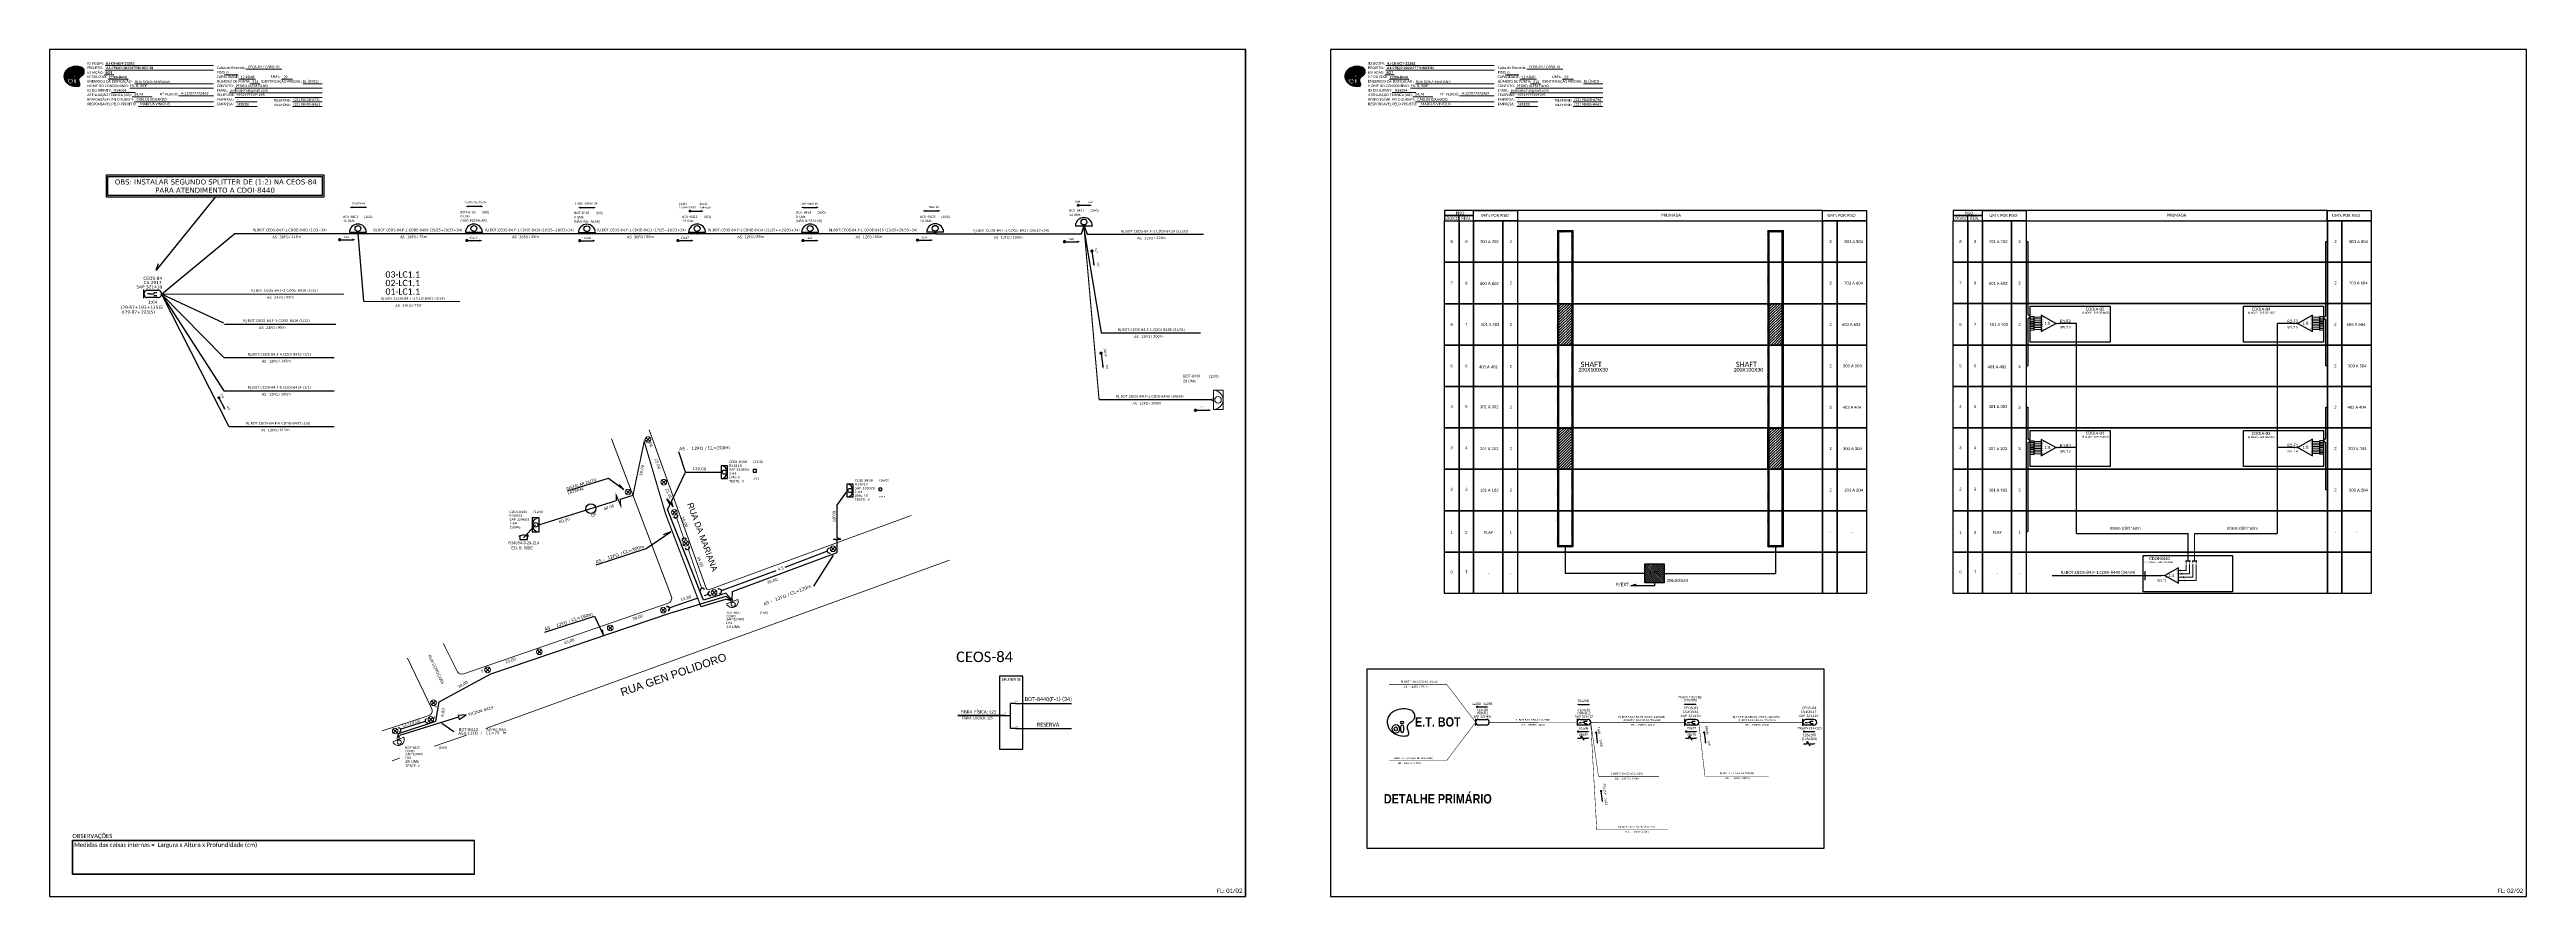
# Paper-space layout 'CDOI-8440' of a CAD drawing. Header units: inches. Extents: x 2 to 1739, y 3 to 597.
# The model-space entities are those that its viewports show. They can reach past a viewport. Long polylines and large blocks are cut down to what shows.
import ezdxf
from ezdxf.enums import TextEntityAlignment as Align

# ---------------------------------------------------------------- set-up
doc = ezdxf.new("R2010")
doc.units = ezdxf.units.IN
doc.header["$MEASUREMENT"] = 0
for name, color, linetype, lineweight in [('10.4-Postes', 1, 'Continuous', 0), ('20.0 - Legenda - Elementos Ópticos', 1, 'Continuous', 0), ("20.0-LEGENDA DOS CDO'S", 1, 'Continuous', 0), ('20.2-CDO_POSTE', 1, 'Continuous', 5), ('20.6-CORDOALHA_SUPORTE', 7, 'Continuous', 25), ('40.1-ETIQUETAS', 1, 'Continuous', 20), ('CORDOALHA_SUPORTE', 7, 'Continuous', 25), ('Quadra', 251, 'Continuous', 0), ('Segmento Logradouro Texto', 5, 'Continuous', 0)]:
    doc.layers.add(name, color=color, linetype=linetype, lineweight=lineweight)
for name, color, linetype in [('20.4 - CDOI', 1, 'Continuous'), ('20.4-CEOS', 1, 'Continuous'), ('20.5-CABO AÉREO', 1, 'Continuous'), ('20.5-CEO', 1, 'Continuous'), ('CAP a instalar', 1, 'Continuous'), ('E.T.', 7, 'Continuous'), ('label_cabos', 7, 'Continuous'), ('Legenda', 1, 'Continuous'), ('medidas', 3, 'Continuous'), ('SETA', 7, 'Continuous'), ('surveys', 7, 'Continuous'), ('surveys legendas', 7, 'Continuous')]:
    doc.layers.add(name, color=color, linetype=linetype)
for name, color, linetype, plot in [('70.3 - Atributos Ocultos', 102, 'Continuous', False), ('70.3 - Atributos Ocultos (Survey)', 190, 'Continuous', False), ('DROP DE CLIENTE', 140, 'Continuous', False)]:
    doc.layers.add(name, color=color, linetype=linetype, plot=plot)
doc.styles.add('ARIAL', font='arial.ttf')
doc.styles.add('DIGICADE', font='arial.ttf')
doc.styles.add('ROMANS', font='arial.ttf')
doc.styles.add('siredit', font='verdana.ttf')
doc.styles.add('SWISS BIT', font='swisscb.ttf')
doc.styles.add('WMF-Calibri0', font='calibri.ttf')
doc.styles.add('WMF-Calibri1', font='calibrib.ttf')
doc.linetypes.add('FENCELINE1', pattern='A,0.25,-0.1,[133,ltypeshp.shx,S=0.1,R=0,X=-0.1,Y=0],-0.1,1', length=1.45)
doc.dimstyles.new('CC', dxfattribs={"dimtxt": 1, "dimasz": 2, "dimexe": 0.18, "dimexo": 0.0625, "dimgap": 0.09, "dimtad": 0, "dimdec": 0, "dimrnd": 1, "dimzin": 0, "dimdsep": 46, "dimtxsty": 'siredit', "dimblk": 'NONE', "dimcen": 0, "dimse1": 1, "dimse2": 1, "dimsd1": 1, "dimsd2": 1, "dimclrt": 7, "dimadec": 0, "dimazin": 0, "dimtfac": 1, "dimtdec": 0, "dimtofl": 0, "dimtmove": 0, "dimatfit": 3, "dimfxl": 0, "dimtolj": 1, "dimtzin": 0, "dimarcsym": 0})

# ---------------------------------------------------------------- blocks, each defined once
blk = doc.blocks.new('poste')
at = {"color": 1}
for p, q in [((-0.73, 0.68), (0.73, -0.68)), ((0.68, 0.73), (-0.68, -0.73))]:
    blk.add_line(p, q, dxfattribs=at)
blk.add_circle((0, 0), 1, dxfattribs=at)
blk = doc.blocks.new('*U12')
at = {"color": 0}
blk.add_line((2.14, -0.58), (-2.1, -0.68), dxfattribs=at)
for centre, radius in [((0, 0.38), 0.733), ((0.03, -1.03), 0.393)]:
    blk.add_circle(centre, radius, dxfattribs=at)
blk.add_arc((0.02, -0.63), 2.12, 1.37817, 181.37817, dxfattribs=at)
blk = doc.blocks.new('Inst CDOE-16 CAIXA DIST OPT CDOE 48F_16D C_SPL_2_1_8')
at = {"layer": "20.0-LEGENDA DOS CDO'S", "color": 0, "style": 'ARIAL'}
for tag, p, height in [('1:XX', (-0.01, 1.7), 0.8), ('SAP', (0.12, 2.96), 0.8), ('CORDOALHA', (0.12, 4.02), 0.8), ('FID', (0.12, 5.25), 0.8), ('UMS', (0.14, 0.22), 1)]:
    blk.add_attdef(tag, p, '', height=height, rotation=0.11799, dxfattribs=at)
at = {"layer": "20.0-LEGENDA DOS CDO'S", "color": 0}
for tag, p, style, flags in [('ID_ATIVIDADE', (0.12, 6.47), 'ARIAL', 3), ('FATOR', (7.92, 6.47), 'ARIAL', 1), ('QTDE', (0.1, -1.17), 'DIGICADE', 3)]:
    blk.add_attdef(tag, p, '', height=0.8, rotation=0.11799, dxfattribs=dict(at, style=style, flags=flags))
at = {"layer": "20.0-LEGENDA DOS CDO'S", "color": 0, "style": 'ARIAL'}
blk.add_attdef('FIBRAS_UTILIZADAS', text='', height=0.8, rotation=0.11799, dxfattribs=at).set_placement((13.48, 5.26), align=Align.CENTER)
blk = doc.blocks.new('Teste  FTTH')
at = {"color": 0, "lineweight": 0, "style": 'ROMANS'}
for tag, p in [('TESTE', (-2.3, -0.29)), ('QTDE', (0.21, -0.29))]:
    blk.add_attdef(tag, p, '', height=0.48, dxfattribs=at)
for tag, p, flags in [('FID', (-2.23, -1.25), 1), ('FATOR', (-2.23, -2.03), 3), ('ID_ATIVIDADE', (-2.23, -2.72), 3)]:
    blk.add_attdef(tag, p, '', height=0.48, dxfattribs=dict(at, flags=flags))
blk = doc.blocks.new('Inst CORD ALUMINIO 4.8 MM 3F(sem recursos)')
at = {"layer": '20.6-CORDOALHA_SUPORTE', "color": 0, "lineweight": 0, "style": 'ROMANS'}
for tag, p, flags in [('FID', (-5.2, -8.9), 1), ('FATOR', (-5.2, -4.44), 3), ('ID_ATIVIDADE', (-5.2, -6.67), 3)]:
    blk.add_attdef(tag, p, '', height=1, dxfattribs=dict(at, flags=flags))
blk.add_attdef('LANCE', text='', height=1, dxfattribs=at).set_placement((-0.54, -2.21), align=Align.RIGHT)
at = {"layer": '20.6-CORDOALHA_SUPORTE', "color": 0, "style": 'siredit'}
blk.add_attdef('QTDE', (-0.54, -2.21), '', height=1, rotation=359.69001, dxfattribs=at)
blk = doc.blocks.new('Inst CB ESP CFOA-SM-ASU-120-S-12')
at = {"layer": 'label_cabos', "color": 0, "style": 'siredit'}
for tag, flags, p in [('ID_ATIVIDADE', 3, (1.31, 2.67)), ('FATOR', 1, (11.56, 2.55))]:
    blk.add_attdef(tag, text='', height=1, rotation=359.69001, dxfattribs=dict(at, flags=flags)).set_placement(p, align=Align.MIDDLE_CENTER)
for tag, p in [('TIPO_CABO', (1.26, 0)), ('DESTINO_CABO', (3.13, 1.26)), ('CABO', (4.69, -0.05)), ('/', (7.71, -0.05)), ('LANCE', (10.81, 0)), ('TIPO_CABO', (13.11, 1.24)), ('UND', (15.96, 0)), ('FID', (13.15, -1.41))]:
    blk.add_attdef(tag, text='', height=1, rotation=359.69001, dxfattribs=at).set_placement(p, align=Align.MIDDLE_CENTER)
blk.add_attdef('QTDE', (12.43, -0.47), '', height=1, rotation=359.69001, dxfattribs=at)
blk = doc.blocks.new('_None')
blk = doc.blocks.new('SURVEY_SURVEY')
for p, q in [((0, 0.0000177), (-0.0000176, 0.0000126)), ((-0.0000176, 0.0000126), (-0.0000121, 0.0000126)), ((-0.0000121, 0), (-0.0000121, 0.0000126)), ((0.0000121, 0), (-0.0000121, 0)), ((0, 0.0000177), (0.0000176, 0.0000126)), ((0.0000118, 0.0000185), (0.0000137, 0.0000185)), ((0.0000118, 0.0000144), (0.0000118, 0.0000185)), ((0.0000176, 0.0000126), (0.0000121, 0.0000126)), ((0.0000121, 0.0000126), (0.0000121, 0)), ((0.0000137, 0.0000185), (0.0000137, 0.0000138))]:
    blk.add_line(p, q)
blk = doc.blocks.new('S_CDOI')
at = {"color": 0}
blk.add_lwpolyline([(-2, -1), (2, -1), (2, 1), (-2, 1)], close=True, dxfattribs=at)
blk.add_circle((0, 0), 0.65, dxfattribs=at)
blk.add_arc((0, -1), 2, 0, 180, dxfattribs=at)
blk = doc.blocks.new('*U13')
at = {"layer": '70.3 - Atributos Ocultos'}
blk.add_lwpolyline([(10, -0.03), (11, -0.03), (11, 0.77), (10, 0.77)], close=True, dxfattribs=at)
at = {"layer": '20.4 - CDOI', "color": 0, "rotation": 270}
blk.add_blockref('S_CDOI', (1, 0), dxfattribs=at)
at = {"layer": '20.0 - Legenda - Elementos Ópticos', "color": 0, "style": 'siredit'}
for s, p in [('TESTE:', (2.5, -2.83)), ('UMs:', (2.5, -1.62))]:
    blk.add_text(s, height=0.75, dxfattribs=at).set_placement(p, align=Align.MIDDLE_LEFT)
blk.add_attdef('CODIGO', text='', height=0.75, dxfattribs=at).set_placement((2.5, 3.17), align=Align.MIDDLE_LEFT)
at = {"layer": '20.0 - Legenda - Elementos Ópticos', "color": 0, "style": 'siredit', "flags": 8}
for tag, p in [('SAP', (2.5, 0.77)), ('LOCAL', (2.5, 1.97)), ('FIBRAS_UTL', (10, 3.17)), ('RACIO', (2.5, -0.43)), ('UMS', (5.3, -1.62)), ('TESTES', (6.5, -2.83))]:
    blk.add_attdef(tag, text='', height=0.75, dxfattribs=at).set_placement(p, align=Align.MIDDLE_LEFT)
at = {"layer": '70.3 - Atributos Ocultos', "style": 'siredit', "flags": 9}
blk.add_attdef('DERIVACAO', text='', height=0.5, dxfattribs=at).set_placement((10.5, 0.37), align=Align.MIDDLE_CENTER)
at = {"layer": '70.3 - Atributos Ocultos', "style": 'siredit'}
for tag, flags, p in [('ORIGEM', 9, (10, 1.97)), ('DESTINO', 9, (10, 1.17)), ('FIBRAS', 9, (11.5, 0.37)), ('FOLGA', 9, (14, 0.37)), ('FATOR', 9, (5.5, -0.43)), ('ENDERECO', 9, (10, -0.43)), ('LANCE', 8, (10, -2.03))]:
    blk.add_attdef(tag, text='', height=0.5, dxfattribs=dict(at, flags=flags)).set_placement(p, align=Align.MIDDLE_LEFT)
at = {"layer": '70.3 - Atributos Ocultos (Survey)', "style": 'siredit', "flags": 9}
blk.add_attdef('SURVEYS', text='', height=0.5, dxfattribs=at).set_placement((10, -1.23), align=Align.MIDDLE_LEFT)
blk = doc.blocks.new('LEGENDA DOS CABOS')
at = {"layer": 'label_cabos', "color": 0, "style": 'siredit'}
for tag, p in [('TIPO_CABO', (2.74, 0.52)), ('ID', (4.24, 1.63)), ('CABO', (6.16, 0.47)), ('/', (9.19, 0.47)), ('METROS', (14.36, 0.47)), ('XX', (14.31, 1.67))]:
    blk.add_attdef(tag, text='', height=1, rotation=359.69001, dxfattribs=at).set_placement(p, align=Align.MIDDLE_CENTER)
blk = doc.blocks.new('*U14')
at = {"layer": '70.3 - Atributos Ocultos'}
blk.add_lwpolyline([(10, -0.03), (11, -0.03), (11, 0.77), (10, 0.77)], close=True, dxfattribs=at)
at = {"layer": '20.4 - CDOI', "color": 0, "rotation": 270}
blk.add_blockref('S_CDOI', (1, 0), dxfattribs=at)
at = {"layer": '20.0 - Legenda - Elementos Ópticos', "color": 0, "style": 'siredit'}
for s, p in [('TESTE:', (2.5, -2.83)), ('UMs:', (2.5, -1.62))]:
    blk.add_text(s, height=0.75, dxfattribs=at).set_placement(p, align=Align.MIDDLE_LEFT)
blk.add_attdef('CODIGO', text='', height=0.75, dxfattribs=at).set_placement((2.5, 3.17), align=Align.MIDDLE_LEFT)
at = {"layer": '20.0 - Legenda - Elementos Ópticos', "color": 0, "style": 'siredit', "flags": 8}
for tag, p in [('SAP', (2.5, 0.77)), ('LOCAL', (2.5, 1.97)), ('FIBRAS_UTL', (10, 3.17)), ('RACIO', (2.5, -0.43)), ('UMS', (5.3, -1.62)), ('TESTES', (6.5, -2.83))]:
    blk.add_attdef(tag, text='', height=0.75, dxfattribs=at).set_placement(p, align=Align.MIDDLE_LEFT)
at = {"layer": '70.3 - Atributos Ocultos', "style": 'siredit', "flags": 9}
blk.add_attdef('DERIVACAO', text='', height=0.5, dxfattribs=at).set_placement((10.5, 0.37), align=Align.MIDDLE_CENTER)
at = {"layer": '70.3 - Atributos Ocultos', "style": 'siredit'}
for tag, flags, p in [('ORIGEM', 9, (10, 1.97)), ('DESTINO', 9, (10, 1.17)), ('FIBRAS', 9, (11.5, 0.37)), ('FOLGA', 9, (14, 0.37)), ('FATOR', 9, (5.5, -0.43)), ('ENDERECO', 9, (10, -0.43)), ('LANCE', 8, (10, -2.03))]:
    blk.add_attdef(tag, text='', height=0.5, dxfattribs=dict(at, flags=flags)).set_placement(p, align=Align.MIDDLE_LEFT)
at = {"layer": '70.3 - Atributos Ocultos (Survey)', "style": 'siredit', "flags": 9}
blk.add_attdef('SURVEYS', text='', height=0.5, dxfattribs=at).set_placement((10, -1.23), align=Align.MIDDLE_LEFT)
blk = doc.blocks.new('ETIQUETA_RS5F')
at = {"layer": '40.1-ETIQUETAS', "color": 0, "style": 'siredit'}
blk.add_text('/', height=1.5, dxfattribs=at).set_placement((1.5, -2), align=Align.MIDDLE_RIGHT)
for tag, p in [('ETIQUETA_R_SECUNDARIA', (1.2, 2.1)), ('ETIQUETA_R_PRIMARIA', (1.2, 4.1)), ('F_ATIVAS/F_MORTAS', (1.1, -4.2))]:
    blk.add_attdef(tag, text='', height=1.5, dxfattribs=at).set_placement(p, align=Align.MIDDLE_CENTER)
for tag, p in [('TIPO_CABO', (-6.6, -2.1)), ('CAP_CABO', (0.4, -2.1))]:
    blk.add_attdef(tag, text='', height=1.5, dxfattribs=at).set_placement(p, align=Align.MIDDLE_RIGHT)
for tag, p in [('FUSÃO_1', (0.8, -8.4)), ('FUSÃO_2', (0.8, -10.6)), ('FUSÃO_3', (0.8, -12.9)), ('FUSÃO_4', (0.8, -15.1)), ('FUSÃO_5', (0.8, -17.2))]:
    blk.add_attdef(tag, text='', height=1.5, dxfattribs=at).set_placement(p, align=Align.CENTER)
blk.add_attdef('METROS', text='', height=1.5, dxfattribs=at).set_placement((2.1, -2), align=Align.MIDDLE_LEFT)
blk = doc.blocks.new('CDOE-TEXTO PADRÃO')
at = {"layer": "20.0-LEGENDA DOS CDO'S", "color": 0, "style": 'ARIAL'}
for tag, p in [('CDO_N', (0.5, 7.4)), ('CORDOALHA', (0.5, 4.3)), ('SAP', (0.5, 1.7)), ('SPLITER_1', (0.6, -0.9)), ('SPLITER_2', (0.6, -3.5)), ('(XX-XX_F)S', (0.5, -8.3)), ('(XX-XX_L)S', (0.5, -10.8)), ('UMS', (0.5, -13.1))]:
    blk.add_attdef(tag, p, '', height=1.7, rotation=0.118, dxfattribs=at)
blk.add_attdef('FIBRAS_UTILIZADAS', text='', height=1.7, rotation=0.118, dxfattribs=at).set_placement((19.8, 7.4), align=Align.CENTER)
blk = doc.blocks.new('OI')
h = blk.add_hatch(color=40)
edge = h.paths.add_edge_path()
edge.add_spline(control_points=[(4.4, -0.7), (3.9, -1), (3.3, -1.5), (2.8, -2.6), (2.9, -3.5), (3.1, -4.3), (3.3, -4.9), (3.4, -5.4), (3.4, -5.9), (3.2, -6.4), (2.5, -6.6), (1.7, -6.6), (0.6, -6.7), (-0.6, -6.4), (-1.6, -6.1), (-2.8, -5.6), (-3.9, -4.8), (-4.9, -3.7), (-5.3, -2.6), (-5.6, -1.9), (-5.8, -1), (-5.7, 0.5), (-5.1, 2), (-4.1, 3), (-3.3, 3.6), (-2.4, 4.2), (-1.4, 4.4), (-0.6, 4.7), (0.8, 4.9), (2.2, 5), (3.8, 4.6), (4.7, 4.2), (5.4, 3.7), (5.8, 3), (6, 2.2), (6, 1.5), (5.7, 0.6), (5.3, 0.1), (4.9, -0.4), (4.5, -0.6), (4.4, -0.7)], knot_values=[0, 0, 0, 0, 1.60434, 2.417191, 3.427595, 4.282808, 4.776746, 5.304182, 5.888771, 6.258406, 6.858137, 7.79129, 8.986195, 10.124242, 11.187857, 12.242908, 13.953784, 15.414161, 16.515391, 17.349188, 17.675853, 19.552021, 21.515531, 22.568638, 23.63245, 24.621084, 25.782718, 26.745347, 27.142653, 29.870543, 31.004649, 31.921532, 32.709589, 33.801391, 34.042471, 35.192333, 35.971461, 36.628871, 37.254359, 37.836911, 37.836911, 37.836911, 37.836911], degree=3, periodic=0)
h.paths.add_polyline_path([(1.1, -0.9, -1), (0, -0.9, -1)], flags=16)
edge = h.paths.add_edge_path(flags=16)
edge.add_ellipse((0.6, -3.6), major_axis=(-0.02, 1.71), ratio=0.361305, start_angle=0, end_angle=360)
h.paths.add_polyline_path([(-0.4, -3.6, -1), (-3.8, -3.6, -1)], flags=16)
edge = h.paths.add_edge_path(flags=0)
edge.add_ellipse((-2.1, -3.6), major_axis=(0, 0.885), ratio=0.758294, start_angle=0, end_angle=360)
at = {"color": 40}
for centre, radius in [((-2.1, -3.6), 1.72), ((0.5, -0.9), 0.587)]:
    blk.add_circle(centre, radius, dxfattribs=at)
blk.add_ellipse((-2.1, -3.6), major_axis=(0, 0.885), ratio=0.758294, start_param=-3.141592653589792, end_param=3.141592653589792, dxfattribs=at)
blk.add_ellipse((0.6, -3.6), major_axis=(-0.02, 1.71), ratio=0.361305, dxfattribs=at)
at = {"color": 40, "start_tangent": (-0.800898, -0.598801), "end_tangent": (-0.800898, -0.598801)}
blk.add_spline([(4.4, -0.7), (3.2, -1.8), (2.9, -2.5), (2.9, -3.5), (3.1, -4.4), (3.3, -4.8), (3.4, -5.4), (3.4, -6), (3.2, -6.3), (2.7, -6.5), (1.7, -6.6), (0.5, -6.6), (-0.6, -6.4), (-1.6, -6.1), (-2.6, -5.7), (-3.9, -4.7), (-4.9, -3.6), (-5.4, -2.6), (-5.6, -1.8), (-5.7, -1.5), (-5.6, 0.4), (-4.8, 2.2), (-4.1, 3), (-3.3, 3.6), (-2.4, 4.1), (-1.3, 4.5), (-0.4, 4.7), (0, 4.8), (2.7, 4.8), (3.8, 4.5), (4.7, 4.2), (5.3, 3.7), (5.9, 2.7), (5.9, 2.5), (5.9, 1.3), (5.7, 0.6), (5.3, 0.1), (4.8, -0.4), (4.4, -0.7)], degree=3, dxfattribs=at)
blk = doc.blocks.new('SPLITTER_')
blk.add_point((0, 0))
at = {"style": 'ARIAL', "flags": 4}
blk.add_attdef('SPLT', (0, -3.3), '', height=1.5, dxfattribs=at)
blk = doc.blocks.new('SPLT_1-4_DIV_DIR')
h = blk.add_hatch(color=3)
h.dxf.hatch_style = 1
edge = h.paths.add_edge_path()
edge.add_arc((13.3, 3.5), 0.242, 0, 360)
h = blk.add_hatch(color=3)
h.dxf.hatch_style = 1
edge = h.paths.add_edge_path()
edge.add_arc((14.3, 1.2), 0.242, 0, 360)
h = blk.add_hatch(color=3)
h.dxf.hatch_style = 1
edge = h.paths.add_edge_path()
edge.add_arc((15.3, -1.1), 0.242, 0, 360)
h = blk.add_hatch(color=3)
h.dxf.hatch_style = 1
edge = h.paths.add_edge_path()
edge.add_arc((16.3, -3.4), 0.242, 0, 360)
at = {"color": 1, "lineweight": 0}
blk.add_lwpolyline([(2.2, 0), (0, 0)], dxfattribs=at)
at = {"color": 1}
blk.add_lwpolyline([(11.9, 5.4), (2.2, 0), (11.9, -5.4), (11.9, 5.4)], dxfattribs=at)
at = {"color": 7, "lineweight": 0}
for points in [[(13.3, 3.5), (11.9, 3.5)], [(11.9, 1.2), (14.3, 1.2)], [(11.9, -1.1), (15.3, -1.1)], [(11.9, -3.4), (16.3, -3.4)]]:
    blk.add_lwpolyline(points, dxfattribs=at)
at = {"color": 3}
for centre in [(13.3, 3.5), (14.3, 1.2), (15.3, -1.1), (16.3, -3.4)]:
    blk.add_circle(centre, 0.242, dxfattribs=at)
at = {"color": 1, "style": 'ARIAL'}
for s, height, p in [('1:4', 2, (4.9, -0.9)), ('S1', 0.75, (10.5, 3.1)), ('S2', 0.75, (10.5, 0.8)), ('S3', 0.75, (10.5, -1.5)), ('S4', 0.75, (10.5, -3.8))]:
    blk.add_text(s, height=height, dxfattribs=at).set_placement(p)

msp = doc.modelspace()

# ---------------------------------------------------------------- hatches: boundary and pattern name
h = msp.add_hatch()
h.set_pattern_fill('ANSI32', color=3, scale=0.1056)
h.set_pattern_definition([(45, (-6852.0645, 3188.6005), (-0.71123628, 0.71123628), []), (45, (-6851.5903, 3188.6005), (-0.71123628, 0.71123628), [])])
h.paths.add_polyline_path([(1215.1, 1069.4), (1226.2, 1069.4), (1226.2, 847.4), (1215.1, 847.4)])
h.paths.add_polyline_path([(1216.1, 1068.3), (1225.1, 1068.3), (1225.1, 848.5), (1216.1, 848.5)], flags=16)
h = msp.add_hatch()
h.set_pattern_fill('ANSI32', color=3, scale=0.1056)
h.set_pattern_definition([(45, (-6704.6793, 3188.6005), (-0.71123628, 0.71123628), []), (45, (-6704.2051, 3188.6005), (-0.71123628, 0.71123628), [])])
h.paths.add_polyline_path([(1362.5, 1069.4), (1373.6, 1069.4), (1373.6, 847.4), (1362.5, 847.4)])
h.paths.add_polyline_path([(1363.5, 1068.3), (1372.5, 1068.3), (1372.5, 848.5), (1363.5, 848.5)], flags=16)
h = msp.add_hatch()
h.set_pattern_fill('ANSI31', color=1, scale=10.56, style=0)
h.set_pattern_definition([(45, (-2737.729, -79.8378), (-0.93338095, 0.93338095), [])])
h.paths.add_polyline_path([(1225.1, 1018), (1216.1, 1018), (1216.1, 989), (1225.1, 989)])
h = msp.add_hatch()
h.set_pattern_fill('ANSI31', color=1, scale=10.56, style=0)
h.set_pattern_definition([(45, (-2590.2444, -79.8378), (-0.93338095, 0.93338095), [])])
h.paths.add_polyline_path([(1372.6, 1018), (1363.6, 1018), (1363.6, 989), (1372.6, 989)])
h = msp.add_hatch(color=0)
h.dxf.hatch_style = 1
edge = h.paths.add_edge_path()
edge.add_arc((1566.8, 1004.2), 0.271, 0, 360)
h = msp.add_hatch(color=0)
h.dxf.hatch_style = 1
edge = h.paths.add_edge_path()
edge.add_arc((1731.9, 1004.2), 0.271, 0, 360)
h = msp.add_hatch()
h.set_pattern_fill('ANSI31', color=1, scale=10.56, style=0)
h.set_pattern_definition([(45, (-2738.0278, -167.0748), (-0.93338095, 0.93338095), [])])
h.paths.add_polyline_path([(1224.8, 930.8), (1215.8, 930.8), (1215.8, 901.8), (1224.8, 901.8)])
h = msp.add_hatch()
h.set_pattern_fill('ANSI31', color=1, scale=10.56, style=0)
h.set_pattern_definition([(45, (-2590.5433, -167.0748), (-0.93338095, 0.93338095), [])])
h.paths.add_polyline_path([(1372.3, 930.8), (1363.3, 930.8), (1363.3, 901.8), (1372.3, 901.8)])
h = msp.add_hatch(color=0)
h.dxf.hatch_style = 1
edge = h.paths.add_edge_path()
edge.add_arc((1566.8, 917.1), 0.271, 0, 360)
h = msp.add_hatch(color=0)
h.dxf.hatch_style = 1
edge = h.paths.add_edge_path()
edge.add_arc((1731.9, 917.2), 0.271, 0, 360)
h = msp.add_hatch()
h.set_pattern_fill('ANSI31', color=1, scale=7.948007, style=0)
h.set_pattern_definition([(45, (1041.1172, 490.2113), (-0.7025112, 0.7025112), [])])
h.paths.add_polyline_path([(1289.8, 835.6), (1276.4, 835.6), (1276.4, 822.2), (1289.8, 822.2)])
h.paths.add_polyline_path([(1279.2, 826.7), (1287.6, 826.7), (1287.6, 831), (1279.2, 831)], flags=24)
h = msp.add_hatch(color=3)
h.dxf.hatch_style = 1
edge = h.paths.add_edge_path()
edge.add_arc((1638.4, 827.3), 0.256, 0, 360)

# ---------------------------------------------------------------- linework, layer by layer
at = {"color": 5}
for p, q in [((380, 1067.9), (368.1, 1067.9)), ((461.4, 1067.9), (449.5, 1067.9)), ((540.6, 1067.8), (528.7, 1067.8)), ((617.8, 1067.9), (605.9, 1067.9)), ((697, 1067.9), (685.1, 1067.9)), ((784.7, 1068.1), (772.8, 1068.1)), ((889.1, 1072.5), (877.2, 1072.5))]:
    msp.add_line(p, q, dxfattribs=at)
for p, q in [((590.4, 805.6), (590.5, 805.6)), ((590.5, 805.6), (590.6, 805.6)), ((590.6, 805.6), (590.7, 805.7)), ((590.7, 805.7), (590.8, 805.7)), ((590.8, 805.7), (590.9, 805.7)), ((590.9, 805.7), (591.1, 805.7)), ((591.1, 805.7), (591.2, 805.7)), ((591.2, 805.7), (591.3, 805.7)), ((591.3, 805.7), (591.5, 805.6)), ((591.5, 805.6), (591.6, 805.6)), ((591.6, 805.6), (591.8, 805.5)), ((591.8, 802.9), (591.6, 802.8)), ((591.8, 805.5), (592, 805.3)), ((591.9, 803), (591.8, 802.9)), ((591.8, 802.9), (591.8, 802.9)), ((592.1, 803.1), (591.9, 803)), ((592, 805.3), (592.1, 805.2)), ((592.1, 805.2), (592.2, 805.1)), ((592.2, 803.2), (592.1, 803.1)), ((592.2, 805.1), (592.3, 804.9)), ((592.3, 803.3), (592.2, 803.2)), ((592.3, 804.8), (612.6, 811.8)), ((592.3, 804.9), (592.4, 804.8)), ((592.4, 803.6), (592.3, 803.5)), ((592.3, 803.5), (592.3, 803.3)), ((592.4, 804.8), (592.4, 804.7)), ((592.4, 804.7), (592.5, 804.6)), ((592.5, 803.8), (592.4, 803.6)), ((592.5, 804.6), (592.5, 804.5)), ((592.5, 804.5), (592.5, 804.4)), ((592.5, 804.4), (592.5, 804.4)), ((592.5, 804.4), (592.5, 804.2)), ((592.5, 804.2), (592.5, 804.1)), ((592.5, 804.1), (592.5, 803.9)), ((592.5, 803.9), (592.5, 803.8)), ((617, 813.4), (619.7, 814.3)), ((619.7, 815.2), (619.8, 815.4)), ((619.7, 815.1), (619.7, 815.2)), ((619.7, 814.9), (619.7, 815.1)), ((619.7, 814.8), (619.7, 814.9)), ((619.7, 814.7), (619.7, 814.8)), ((619.7, 814.6), (619.7, 814.7)), ((619.7, 814.5), (619.7, 814.6)), ((619.7, 814.4), (619.7, 814.5)), ((619.7, 814.3), (619.7, 814.4)), ((619.8, 814.2), (619.7, 814.3)), ((619.8, 815.4), (619.9, 815.5)), ((619.8, 814.1), (619.8, 814.2)), ((619.9, 813.9), (619.8, 814.1)), ((619.9, 815.5), (620, 815.7)), ((620, 813.8), (619.9, 813.9)), ((620, 815.7), (620.1, 815.8)), ((620.1, 813.7), (620, 813.8)), ((620.1, 815.8), (620.2, 815.9)), ((620.3, 813.5), (620.1, 813.7)), ((620.2, 815.9), (620.3, 816)), ((620.3, 816), (620.4, 816.1)), ((620.4, 813.4), (620.3, 813.5)), ((620.4, 816.1), (620.5, 816.1)), ((620.6, 813.3), (620.4, 813.4)), ((620.5, 816.1), (620.6, 816.2)), ((620.8, 813.3), (620.6, 813.3)), ((620.9, 813.3), (620.8, 813.3)), ((621, 813.2), (620.9, 813.3)), ((621.1, 813.2), (621, 813.2)), ((621.2, 813.2), (621.1, 813.2)), ((621.4, 813.3), (621.2, 813.2)), ((621.5, 813.3), (621.4, 813.3)), ((621.6, 813.3), (621.5, 813.3)), ((621.7, 813.3), (621.6, 813.3)), ((449.9, 729.6), (444.3, 729.3)), ((445.1, 726.5), (449.9, 729.6)), ((444.3, 729.3), (445.1, 726.5))]:
    msp.add_line(p, q)
at = {"color": 7, "linetype": 'Continuous'}
for p, q in [((831.4, 737.7), (831.4, 720)), ((835, 737.7), (831.6, 737.7)), ((828, 729.2), (831.4, 729.2)), ((835, 720), (831.6, 720))]:
    msp.add_line(p, q, dxfattribs=at)
at = {"color": 10, "linetype": 'Continuous'}
for p, q in [((835, 737.7), (874.4, 737.7)), ((835, 720.1), (874.4, 720))]:
    msp.add_line(p, q, dxfattribs=at)
at = {"color": 1, "linetype": 'Continuous', "lineweight": 60}
msp.add_line((828, 729.2), (794.8, 729.1), dxfattribs=at)
at = {"color": 0}
for p, q in [((173.9, 641.6), (455.8, 641.6)), ((173.9, 617.9), (173.9, 641.6)), ((455.8, 617.9), (173.9, 617.9))]:
    msp.add_line(p, q, dxfattribs=at)
for points in [[(157.9, 602.3), (996.5, 602.3), (996.5, 1196.3), (157.9, 1196.3), (157.9, 602.3)], [(1055.9, 602.3), (1894.5, 602.3), (1894.5, 1196.3), (1055.9, 1196.3), (1055.9, 602.3)], [(1135.8, 1076.1), (1401, 1076.1), (1401, 1083.4), (1135.8, 1083.4), (1135.8, 1083.4), (1135.8, 1079.8)], [(1146.1, 1076.1), (1146.1, 1079.8)], [(1401, 1076.1), (1401, 1083.4)], [(1492.5, 1076.1), (1754.9, 1076.1), (1754.9, 1083.4), (1492.5, 1083.4), (1492.5, 1083.4), (1492.5, 1079.8)], [(1502.7, 1076.1), (1502.7, 1079.8)], [(1754.8, 1076.1), (1754.8, 1083.4)], [(541.1, 834.9), (576.1, 846.3), (593.5, 858.1), (588.2, 856)], [(505.1, 787.6), (540, 798.9), (546.3, 785.3), (545.5, 789.3)]]:
    msp.add_lwpolyline(points)
at = {"color": 7, "lineweight": 0}
for points in [[(196.8, 1185), (272.8, 1185)], [(196.8, 1181.9), (272.8, 1181.9)], [(295.6, 1182.4), (320.8, 1182.4)], [(1094.8, 1185), (1170.8, 1185)], [(1094.8, 1181.9), (1170.8, 1181.9)], [(1193.6, 1182.4), (1218.8, 1182.4)], [(196.3, 1178.6), (202.9, 1178.6)], [(199, 1175.5), (212.9, 1175.5)], [(201.3, 1166.1), (217.9, 1166.1)], [(214.1, 1169.2), (272.8, 1169.2)], [(217.5, 1172.3), (272.8, 1172.3)], [(248.3, 1163.7), (272.8, 1163.7)], [(280.6, 1178.6), (290.1, 1178.6)], [(283.7, 1165.9), (349, 1165.9)], [(287.8, 1169.2), (349, 1169.2)], [(290.6, 1175.5), (302.3, 1175.5)], [(298.2, 1172.3), (305.2, 1172.3)], [(320.6, 1175.5), (328.2, 1175.5)], [(335.4, 1172.3), (349, 1172.3)], [(1094.3, 1178.6), (1100.9, 1178.6)], [(1097, 1175.5), (1110.9, 1175.5)], [(1099.3, 1166.1), (1115.9, 1166.1)], [(1112.1, 1169.2), (1170.8, 1169.2)], [(1115.6, 1172.3), (1170.8, 1172.3)], [(1146.3, 1163.7), (1170.8, 1163.7)], [(1178.6, 1178.6), (1188.1, 1178.6)], [(1181.7, 1165.9), (1247, 1165.9)], [(1185.8, 1169.2), (1247, 1169.2)], [(1188.7, 1175.5), (1200.3, 1175.5)], [(1196.2, 1172.3), (1203.2, 1172.3)], [(1218.6, 1175.5), (1226.3, 1175.5)], [(1233.4, 1172.3), (1247, 1172.3)], [(215.8, 1163.1), (229.8, 1163.1)], [(217.5, 1159.6), (272.8, 1159.6)], [(220, 1156.3), (272.8, 1156.3)], [(288, 1162.7), (349, 1162.7)], [(288.6, 1159.6), (303.4, 1159.6)], [(288.6, 1156.3), (303.4, 1156.3)], [(328.2, 1159.6), (349, 1159.6)], [(328.2, 1156.3), (349, 1156.3)], [(1113.8, 1163.1), (1127.8, 1163.1)], [(1115.6, 1159.6), (1170.8, 1159.6)], [(1118, 1156.3), (1170.8, 1156.3)], [(1186, 1162.7), (1247, 1162.7)], [(1186.6, 1159.6), (1201.4, 1159.6)], [(1186.6, 1156.3), (1201.4, 1156.3)], [(1226.2, 1159.6), (1247, 1159.6)], [(1226.2, 1156.3), (1247, 1156.3)]]:
    msp.add_lwpolyline(points, dxfattribs=at)
at = {"color": 0}
for points, const_width in [([(606.4, 1083, 1), (607.4, 1083, 1)], 1), ([(1158.3, 735.2, 1), (1159.1, 735.2, 1)], 0.832), ([(1229.1, 717.9, 1), (1230, 717.9, 1)], 0.832), ([(1242.2, 717.6, 1), (1242.3, 716.8, 1)], 0.832), ([(1304.8, 717.9, 1), (1305.7, 717.9, 1)], 0.832), ([(1317.9, 717.6, 1), (1318, 716.8, 1)], 0.832), ([(1387.6, 717.9, 1), (1388.4, 717.9, 1)], 0.832), ([(1245.6, 676.6, 1), (1245.7, 675.8, 1)], 0.832)]:
    msp.add_lwpolyline(points, format="xyb", close=True, dxfattribs=dict(at, const_width=const_width))
at = {"color": 7}
for points, const_width in [([(878.6, 1087, 1), (879.6, 1087, 1)], 1), ([(449.9, 1062.3, 1), (451, 1062.3, 1)], 1.13), ([(529.1, 1062.2, 1), (530.2, 1062.2, 1)], 1.13), ([(597.9, 1062.3, 1), (599, 1062.3, 1)], 1.13), ([(685.6, 1062.3, 1), (686.7, 1062.3, 1)], 1.13), ([(765.8, 1062.6, 1), (766.9, 1062.6, 1)], 1.13), ([(868.9, 1061.5, 1), (870.1, 1061.5, 1)], 1.13), ([(888.6, 1055.5, 1), (888.8, 1054.4, 1)], 1.13), ([(895, 983.9, 1), (895.1, 982.8, 1)], 1.13)]:
    msp.add_lwpolyline(points, format="xyb", close=True, dxfattribs=dict(at, const_width=const_width))
at = {"color": 0}
for points in [[(1135.8, 1079.8), (1156.3, 1079.8), (1156.3, 1083.4), (1135.8, 1083.4)], [(1135.8, 1076.1), (1156.3, 1076.1), (1156.3, 1079.8), (1135.8, 1079.8)], [(1492.5, 1079.8), (1513, 1079.8), (1513, 1083.4), (1492.5, 1083.4)], [(1492.5, 1076.1), (1513, 1076.1), (1513, 1079.8), (1492.5, 1079.8)]]:
    msp.add_lwpolyline(points, close=True, dxfattribs=at)
for points in [[(1156.3, 1083.4), (1187.1, 1083.4), (1187.1, 1076.1), (1156.3, 1076.1)], [(1401, 1083.4), (1431.8, 1083.4), (1431.8, 1076.1), (1401, 1076.1)], [(1513, 1083.4), (1543.8, 1083.4), (1543.8, 1076.1), (1513, 1076.1)], [(1754.9, 1083.4), (1785.6, 1083.4), (1785.6, 1076.1), (1754.9, 1076.1)], [(1135.8, 1076.1), (1401, 1076.1), (1401, 1047.1), (1135.8, 1047.1)], [(1135.8, 1076.1), (1146.1, 1076.1), (1146.1, 1047.1), (1135.8, 1047.1)], [(1146.1, 1076.1), (1156.3, 1076.1), (1156.3, 1047.1), (1146.1, 1047.1)], [(1156.3, 1076.1), (1176.8, 1076.1), (1176.8, 1047.1), (1156.3, 1047.1)], [(1176.8, 1076.1), (1187.1, 1076.1), (1187.1, 1047.1), (1176.8, 1047.1)], [(1401, 1076.1), (1411.2, 1076.1), (1411.2, 1047.1), (1401, 1047.1)], [(1411.2, 1076.1), (1431.8, 1076.1), (1431.8, 1047.1), (1411.2, 1047.1)], [(1492.5, 1076.1), (1754.9, 1076.1), (1754.9, 1047.1), (1492.5, 1047.1)], [(1492.5, 1076.1), (1502.7, 1076.1), (1502.7, 1047.1), (1492.5, 1047.1)], [(1502.7, 1076.1), (1513, 1076.1), (1513, 1047.1), (1502.7, 1047.1)], [(1513, 1076.1), (1533.5, 1076.1), (1533.5, 1047.1), (1513, 1047.1)], [(1533.5, 1076.1), (1543.8, 1076.1), (1543.8, 1047.1), (1533.5, 1047.1)], [(1754.9, 1076.1), (1765.1, 1076.1), (1765.1, 1047.1), (1754.9, 1047.1)], [(1765.1, 1076.1), (1785.6, 1076.1), (1785.6, 1047.1), (1765.1, 1047.1)], [(1135.8, 1047.1), (1401, 1047.1), (1401, 1018), (1135.8, 1018)], [(1135.8, 1047.1), (1146.1, 1047.1), (1146.1, 1018), (1135.8, 1018)], [(1146.1, 1047.1), (1156.3, 1047.1), (1156.3, 1018), (1146.1, 1018)], [(1156.3, 1047.1), (1176.8, 1047.1), (1176.8, 1018), (1156.3, 1018)], [(1176.8, 1047.1), (1187.1, 1047.1), (1187.1, 1018), (1176.8, 1018)], [(1401, 1047.1), (1411.2, 1047.1), (1411.2, 1018), (1401, 1018)], [(1411.2, 1047.1), (1431.8, 1047.1), (1431.8, 1018), (1411.2, 1018)], [(1492.5, 1047.1), (1754.9, 1047.1), (1754.9, 1018.1), (1492.5, 1018.1)], [(1492.5, 1047.1), (1502.7, 1047.1), (1502.7, 1018.1), (1492.5, 1018.1)], [(1502.7, 1047.1), (1513, 1047.1), (1513, 1018.1), (1502.7, 1018.1)], [(1513, 1047.1), (1533.5, 1047.1), (1533.5, 1018.1), (1513, 1018.1)], [(1533.5, 1047.1), (1543.8, 1047.1), (1543.8, 1018.1), (1533.5, 1018.1)], [(1754.9, 1047.1), (1765.1, 1047.1), (1765.1, 1018.1), (1754.9, 1018.1)], [(1765.1, 1047.1), (1785.6, 1047.1), (1785.6, 1018.1), (1765.1, 1018.1)], [(1135.8, 1018), (1401, 1018), (1401, 989), (1135.8, 989)], [(1135.8, 1018), (1146.1, 1018), (1146.1, 989), (1135.8, 989)], [(1146.1, 1018), (1156.3, 1018), (1156.3, 989), (1146.1, 989)], [(1156.3, 1018), (1176.8, 1018), (1176.8, 989), (1156.3, 989)], [(1176.8, 1018), (1187.1, 1018), (1187.1, 989), (1176.8, 989)], [(1215.4, 1018), (1225.7, 1018), (1225.7, 989), (1215.4, 989)], [(1362.9, 1018), (1373.1, 1018), (1373.1, 989), (1362.9, 989)], [(1401, 1018), (1411.2, 1018), (1411.2, 989), (1401, 989)], [(1411.2, 1018), (1431.8, 1018), (1431.8, 989), (1411.2, 989)], [(1492.5, 1018.1), (1754.9, 1018.1), (1754.9, 989), (1492.5, 989)], [(1492.5, 1018.1), (1502.7, 1018.1), (1502.7, 989), (1492.5, 989)], [(1502.7, 1018.1), (1513, 1018.1), (1513, 989), (1502.7, 989)], [(1513, 1018.1), (1533.5, 1018.1), (1533.5, 989), (1513, 989)], [(1533.5, 1018.1), (1543.8, 1018.1), (1543.8, 989), (1533.5, 989)], [(1754.9, 1018.1), (1765.1, 1018.1), (1765.1, 989), (1754.9, 989)], [(1765.1, 1018.1), (1785.6, 1018.1), (1785.6, 989), (1765.1, 989)], [(1135.8, 989), (1401, 989), (1401, 960), (1135.8, 960)], [(1135.8, 989), (1146.1, 989), (1146.1, 960), (1135.8, 960)], [(1146.1, 989), (1156.3, 989), (1156.3, 960), (1146.1, 960)], [(1156.3, 989), (1176.8, 989), (1176.8, 960), (1156.3, 960)], [(1176.8, 989), (1187.1, 989), (1187.1, 960), (1176.8, 960)], [(1401, 989), (1411.2, 989), (1411.2, 960), (1401, 960)], [(1411.2, 989), (1431.8, 989), (1431.8, 960), (1411.2, 960)], [(1492.5, 989), (1754.9, 989), (1754.9, 960), (1492.5, 960)], [(1492.5, 989), (1502.7, 989), (1502.7, 960), (1492.5, 960)], [(1502.7, 989), (1513, 989), (1513, 960), (1502.7, 960)], [(1513, 989), (1533.5, 989), (1533.5, 960), (1513, 960)], [(1533.5, 989), (1543.8, 989), (1543.8, 960), (1533.5, 960)], [(1754.9, 989), (1765.1, 989), (1765.1, 960), (1754.9, 960)], [(1765.1, 989), (1785.6, 989), (1785.6, 960), (1765.1, 960)], [(1135.8, 960), (1401, 960), (1401, 930.9), (1135.8, 930.9)], [(1135.8, 960), (1146.1, 960), (1146.1, 930.9), (1135.8, 930.9)], [(1146.1, 960), (1156.3, 960), (1156.3, 930.9), (1146.1, 930.9)], [(1156.3, 960), (1176.8, 960), (1176.8, 930.9), (1156.3, 930.9)], [(1176.8, 960), (1187.1, 960), (1187.1, 930.9), (1176.8, 930.9)], [(1401, 960), (1411.2, 960), (1411.2, 930.9), (1401, 930.9)], [(1411.2, 960), (1431.8, 960), (1431.8, 930.9), (1411.2, 930.9)], [(1492.5, 960), (1754.9, 960), (1754.9, 930.9), (1492.5, 930.9)], [(1492.5, 960), (1502.7, 960), (1502.7, 930.9), (1492.5, 930.9)], [(1502.7, 960), (1513, 960), (1513, 930.9), (1502.7, 930.9)], [(1513, 960), (1533.5, 960), (1533.5, 930.9), (1513, 930.9)], [(1533.5, 960), (1543.8, 960), (1543.8, 930.9), (1533.5, 930.9)], [(1754.9, 960), (1765.1, 960), (1765.1, 930.9), (1754.9, 930.9)], [(1765.1, 960), (1785.6, 960), (1785.6, 930.9), (1765.1, 930.9)], [(1135.8, 930.9), (1401, 930.9), (1401, 901.9), (1135.8, 901.9)], [(1135.8, 930.9), (1146.1, 930.9), (1146.1, 901.9), (1135.8, 901.9)], [(1146.1, 930.9), (1156.3, 930.9), (1156.3, 901.9), (1146.1, 901.9)], [(1156.3, 930.9), (1176.8, 930.9), (1176.8, 901.9), (1156.3, 901.9)], [(1176.8, 930.9), (1187.1, 930.9), (1187.1, 901.9), (1176.8, 901.9)], [(1215.1, 930.8), (1225.4, 930.8), (1225.4, 901.8), (1215.1, 901.8)], [(1362.6, 930.8), (1372.8, 930.8), (1372.8, 901.8), (1362.6, 901.8)], [(1401, 930.9), (1411.2, 930.9), (1411.2, 901.9), (1401, 901.9)], [(1411.2, 930.9), (1431.8, 930.9), (1431.8, 901.9), (1411.2, 901.9)], [(1492.5, 930.9), (1754.9, 930.9), (1754.9, 901.9), (1492.5, 901.9)], [(1492.5, 930.9), (1502.7, 930.9), (1502.7, 901.9), (1492.5, 901.9)], [(1502.7, 930.9), (1513, 930.9), (1513, 901.9), (1502.7, 901.9)], [(1513, 930.9), (1533.5, 930.9), (1533.5, 901.9), (1513, 901.9)], [(1533.5, 930.9), (1543.8, 930.9), (1543.8, 901.9), (1533.5, 901.9)], [(1754.9, 930.9), (1765.1, 930.9), (1765.1, 901.9), (1754.9, 901.9)], [(1765.1, 930.9), (1785.6, 930.9), (1785.6, 901.9), (1765.1, 901.9)], [(1135.8, 901.9), (1401, 901.9), (1401, 872.8), (1135.8, 872.8)], [(1135.8, 901.9), (1146.1, 901.9), (1146.1, 872.8), (1135.8, 872.8)], [(1146.1, 901.9), (1156.3, 901.9), (1156.3, 872.8), (1146.1, 872.8)], [(1156.3, 901.9), (1176.8, 901.9), (1176.8, 872.8), (1156.3, 872.8)], [(1176.8, 901.9), (1187.1, 901.9), (1187.1, 872.8), (1176.8, 872.8)], [(1401, 901.9), (1411.2, 901.9), (1411.2, 872.8), (1401, 872.8)], [(1411.2, 901.9), (1431.8, 901.9), (1431.8, 872.8), (1411.2, 872.8)], [(1492.5, 901.9), (1754.9, 901.9), (1754.9, 872.8), (1492.5, 872.8)], [(1492.5, 901.9), (1502.7, 901.9), (1502.7, 872.8), (1492.5, 872.8)], [(1502.7, 901.9), (1513, 901.9), (1513, 872.8), (1502.7, 872.8)], [(1513, 901.9), (1533.5, 901.9), (1533.5, 872.8), (1513, 872.8)], [(1533.5, 901.9), (1543.8, 901.9), (1543.8, 872.8), (1533.5, 872.8)], [(1754.9, 901.9), (1765.1, 901.9), (1765.1, 872.8), (1754.9, 872.8)], [(1765.1, 901.9), (1785.6, 901.9), (1785.6, 872.8), (1765.1, 872.8)], [(1135.8, 872.8), (1401, 872.8), (1401, 843.8), (1135.8, 843.8)], [(1135.8, 872.8), (1146.1, 872.8), (1146.1, 843.8), (1135.8, 843.8)], [(1146.1, 872.8), (1156.3, 872.8), (1156.3, 843.8), (1146.1, 843.8)], [(1156.3, 872.8), (1176.8, 872.8), (1176.8, 843.8), (1156.3, 843.8)], [(1176.8, 872.8), (1187.1, 872.8), (1187.1, 843.8), (1176.8, 843.8)], [(1401, 872.8), (1411.2, 872.8), (1411.2, 843.8), (1401, 843.8)], [(1411.2, 872.8), (1431.8, 872.8), (1431.8, 843.8), (1411.2, 843.8)], [(1492.5, 872.8), (1754.9, 872.8), (1754.9, 843.8), (1492.5, 843.8)], [(1492.5, 872.8), (1502.7, 872.8), (1502.7, 843.8), (1492.5, 843.8)], [(1502.7, 872.8), (1513, 872.8), (1513, 843.8), (1502.7, 843.8)], [(1513, 872.8), (1533.5, 872.8), (1533.5, 843.8), (1513, 843.8)], [(1533.5, 872.8), (1543.8, 872.8), (1543.8, 843.8), (1533.5, 843.8)], [(1754.9, 872.8), (1765.1, 872.8), (1765.1, 843.8), (1754.9, 843.8)], [(1765.1, 872.8), (1785.6, 872.8), (1785.6, 843.8), (1765.1, 843.8)], [(1135.8, 843.8), (1401, 843.8), (1401, 814.7), (1135.8, 814.7)], [(1135.8, 843.8), (1146.1, 843.8), (1146.1, 814.7), (1135.8, 814.7)], [(1146.1, 843.8), (1156.3, 843.8), (1156.3, 814.7), (1146.1, 814.7)], [(1156.3, 843.8), (1176.8, 843.8), (1176.8, 814.7), (1156.3, 814.7)], [(1176.8, 843.8), (1187.1, 843.8), (1187.1, 814.7), (1176.8, 814.7)], [(1401, 843.8), (1411.2, 843.8), (1411.2, 814.7), (1401, 814.7)], [(1411.2, 843.8), (1431.8, 843.8), (1431.8, 814.7), (1411.2, 814.7)], [(1492.5, 843.8), (1754.9, 843.8), (1754.9, 814.7), (1492.5, 814.7)], [(1492.5, 843.8), (1502.7, 843.8), (1502.7, 814.7), (1492.5, 814.7)], [(1502.7, 843.8), (1513, 843.8), (1513, 814.7), (1502.7, 814.7)], [(1513, 843.8), (1533.5, 843.8), (1533.5, 814.7), (1513, 814.7)], [(1533.5, 843.8), (1543.8, 843.8), (1543.8, 814.7), (1533.5, 814.7)], [(1754.9, 843.8), (1765.1, 843.8), (1765.1, 814.7), (1754.9, 814.7)], [(1765.1, 843.8), (1785.6, 843.8), (1785.6, 814.7), (1765.1, 814.7)], [(1081.6, 761.9), (1401.9, 761.9), (1401.9, 635.9), (1081.6, 635.9)], [(455.8, 641.6), (173.9, 641.6), (173.9, 617.9), (455.8, 617.9)]]:
    msp.add_lwpolyline(points, close=True)
at = {"const_width": 1.13, "elevation": 0.9}
for points in [[(360.7, 1062.9, 1), (361.8, 1062.9, 1)], [(960.7, 943.3, 1), (961.9, 943.3, 1)]]:
    msp.add_lwpolyline(points, format="xyb", close=True, dxfattribs=at)
at = {"color": 2, "lineweight": 0}
for points in [[(1215.1, 1069.4), (1226.2, 1069.4), (1226.2, 847.4), (1215.1, 847.4)], [(1216.1, 1068.3), (1225.1, 1068.3), (1225.1, 848.5), (1216.1, 848.5)], [(1362.5, 1069.4), (1373.6, 1069.4), (1373.6, 847.4), (1362.5, 847.4)], [(1363.5, 1068.3), (1372.5, 1068.3), (1372.5, 848.5), (1363.5, 848.5)]]:
    msp.add_lwpolyline(points, close=True, dxfattribs=at)
at = {"color": 3}
for points in [[(1543.8, 1061.6), (1544.9, 1061.6)], [(1544.9, 1061.6), (1544.9, 1010.5)], [(1753.7, 1009.4), (1753.7, 1061.6), (1754.9, 1061.6)], [(1544.9, 1007.5), (1546.5, 1009), (1544.9, 1010.5)], [(1544.9, 1007.5), (1544.9, 974.5)], [(1753.7, 1009.4), (1752.2, 1008), (1753.7, 1006.6)], [(1753.7, 974.5), (1753.7, 1006.6)], [(1543.8, 974.5), (1544.9, 974.5)], [(1754.9, 974.5), (1753.7, 974.5)], [(1543.8, 945.4), (1544.9, 945.4)], [(1544.9, 945.4), (1544.9, 923.3)], [(1753.7, 923.4), (1753.7, 945.4), (1754.9, 945.4)], [(1544.9, 920.4), (1546.5, 921.9), (1544.9, 923.3)], [(1753.7, 923.4), (1752.2, 922), (1753.7, 920.5)], [(1753.7, 887.4), (1753.7, 920.5)], [(1544.9, 920.4), (1544.9, 858.3)], [(1754.9, 887.4), (1753.7, 887.4)], [(1543.8, 858.3), (1544.9, 858.3)], [(1220.6, 847.4), (1220.6, 828.9)], [(1368, 847.4), (1368, 828.9)], [(1276.4, 828.9), (1220.6, 828.9)], [(1289.8, 828.9), (1368, 828.9)], [(1627, 827.3), (1638.4, 827.3), (1638.4, 827.3)]]:
    msp.add_lwpolyline(points, dxfattribs=at)
at = {"color": 1}
for points in [[(1546.5, 1016.3), (1602.6, 1016.3), (1602.6, 991), (1546.5, 991)], [(1696.1, 1016.3), (1752.2, 1016.3), (1752.2, 991), (1696.1, 991)], [(1546.5, 929.1), (1602.6, 929.1), (1602.6, 903.9), (1546.5, 903.9)], [(1696.1, 929), (1752.2, 929), (1752.2, 903.8), (1696.1, 903.8)], [(1276.4, 835.6), (1289.8, 835.6), (1289.8, 822.2), (1276.4, 822.2)], [(1625.8, 841.3), (1688.4, 841.3), (1688.4, 816), (1625.8, 816)]]:
    msp.add_lwpolyline(points, close=True, dxfattribs=at)
at = {"color": 3, "lineweight": 0}
for points in [[(1549, 1009), (1546.5, 1009)], [(1549, 1007.9), (1546.5, 1007.9)], [(1549, 1007.8), (1546.5, 1007.8)], [(1549, 1007.9), (1549, 1009)], [(1549, 1006.7), (1549, 1007.8)], [(1554.3, 1008.5), (1549.6, 1008.5)], [(1554.3, 1007.3), (1549.6, 1007.3)], [(1749.1, 1008.5), (1744.4, 1008.5)], [(1744.4, 1007.2), (1749.1, 1007.2)], [(1749.7, 1009), (1749.7, 1007.9)], [(1749.7, 1009), (1752.2, 1009)], [(1749.7, 1007.9), (1752.2, 1007.9)], [(1749.7, 1007.8), (1749.7, 1006.7)], [(1749.7, 1007.8), (1752.2, 1007.8)], [(1549, 1006.7), (1546.5, 1006.7)], [(1549, 1006.6), (1546.5, 1006.6)], [(1549, 1005.5), (1546.5, 1005.5)], [(1549, 1005.3), (1546.5, 1005.3)], [(1549, 1004.3), (1546.5, 1004.3)], [(1549, 1004.1), (1546.5, 1004.1)], [(1549, 1003.1), (1546.5, 1003.1)], [(1549, 1002.9), (1546.5, 1002.9)], [(1549, 1001.9), (1546.5, 1001.9)], [(1549, 1001.7), (1546.5, 1001.7)], [(1549, 1000.6), (1546.5, 1000.6)], [(1549, 1000.5), (1546.5, 1000.5)], [(1549, 999.4), (1546.5, 999.4)], [(1549, 1005.5), (1549, 1006.6)], [(1549, 1004.3), (1549, 1005.3)], [(1549, 1003.1), (1549, 1004.1)], [(1549, 1001.9), (1549, 1002.9)], [(1549, 1000.6), (1549, 1001.7)], [(1549, 999.4), (1549, 1000.5)], [(1554.3, 1006), (1549.6, 1006)], [(1554.3, 1004.8), (1549.6, 1004.8)], [(1554.3, 1003.6), (1549.6, 1003.6)], [(1554.3, 1002.4), (1549.6, 1002.4)], [(1554.3, 1001.2), (1549.6, 1001.2)], [(1549.6, 999.9), (1554.3, 999.9)], [(1744.4, 1006), (1749.1, 1006)], [(1744.4, 1004.8), (1749.1, 1004.8)], [(1744.4, 1003.6), (1749.1, 1003.6)], [(1744.4, 1002.4), (1749.1, 1002.4)], [(1744.4, 1001.1), (1749.1, 1001.1)], [(1744.4, 999.9), (1749.1, 999.9)], [(1749.7, 1006.7), (1752.2, 1006.7)], [(1749.7, 1006.5), (1749.7, 1005.5)], [(1749.7, 1006.5), (1752.2, 1006.5)], [(1749.7, 1005.5), (1752.2, 1005.5)], [(1749.7, 1005.3), (1749.7, 1004.3)], [(1749.7, 1005.3), (1752.2, 1005.3)], [(1749.7, 1004.3), (1752.2, 1004.3)], [(1749.7, 1004.1), (1749.7, 1003.1)], [(1749.7, 1004.1), (1752.2, 1004.1)], [(1749.7, 1003.1), (1752.2, 1003.1)], [(1749.7, 1002.9), (1749.7, 1001.8)], [(1749.7, 1002.9), (1752.2, 1002.9)], [(1749.7, 1001.8), (1752.2, 1001.8)], [(1749.7, 1001.7), (1749.7, 1000.6)], [(1749.7, 1001.7), (1752.2, 1001.7)], [(1749.7, 1000.6), (1752.2, 1000.6)], [(1749.7, 1000.5), (1749.7, 999.4)], [(1749.7, 1000.5), (1752.2, 1000.5)], [(1749.7, 999.4), (1752.2, 999.4)], [(1549, 921.9), (1546.5, 921.9)], [(1549, 920.8), (1546.5, 920.8)], [(1549, 920.6), (1546.5, 920.6)], [(1549, 920.8), (1549, 921.9)], [(1549, 919.6), (1549, 920.6)], [(1554.3, 921.3), (1549.6, 921.3)], [(1749.1, 921.4), (1744.4, 921.4)], [(1749.7, 922), (1749.7, 920.9)], [(1749.7, 922), (1752.2, 922)], [(1749.7, 920.9), (1752.2, 920.9)], [(1749.7, 920.7), (1749.7, 919.7)], [(1749.7, 920.7), (1752.2, 920.7)], [(1549, 919.6), (1546.5, 919.6)], [(1549, 919.4), (1546.5, 919.4)], [(1549, 918.4), (1546.5, 918.4)], [(1549, 918.2), (1546.5, 918.2)], [(1549, 917.2), (1546.5, 917.2)], [(1549, 917), (1546.5, 917)], [(1549, 915.9), (1546.5, 915.9)], [(1549, 915.8), (1546.5, 915.8)], [(1549, 914.7), (1546.5, 914.7)], [(1549, 914.5), (1546.5, 914.5)], [(1549, 913.5), (1546.5, 913.5)], [(1549, 913.3), (1546.5, 913.3)], [(1549, 912.3), (1546.5, 912.3)], [(1549, 918.4), (1549, 919.4)], [(1549, 917.2), (1549, 918.2)], [(1549, 915.9), (1549, 917)], [(1549, 914.7), (1549, 915.8)], [(1549, 913.5), (1549, 914.5)], [(1549, 912.3), (1549, 913.3)], [(1554.3, 920.1), (1549.6, 920.1)], [(1554.3, 918.9), (1549.6, 918.9)], [(1554.3, 917.7), (1549.6, 917.7)], [(1554.3, 916.5), (1549.6, 916.5)], [(1554.3, 915.2), (1549.6, 915.2)], [(1554.3, 914), (1549.6, 914)], [(1549.6, 912.8), (1554.3, 912.8)], [(1744.4, 920.2), (1749.1, 920.2)], [(1744.4, 919), (1749.1, 919)], [(1744.4, 917.8), (1749.1, 917.8)], [(1744.4, 916.6), (1749.1, 916.6)], [(1744.4, 915.3), (1749.1, 915.3)], [(1744.4, 914.1), (1749.1, 914.1)], [(1744.4, 912.9), (1749.1, 912.9)], [(1749.7, 919.7), (1752.2, 919.7)], [(1749.7, 919.5), (1749.7, 918.5)], [(1749.7, 919.5), (1752.2, 919.5)], [(1749.7, 918.5), (1752.2, 918.5)], [(1749.7, 918.3), (1749.7, 917.3)], [(1749.7, 918.3), (1752.2, 918.3)], [(1749.7, 917.3), (1752.2, 917.3)], [(1749.7, 917.1), (1749.7, 916)], [(1749.7, 917.1), (1752.2, 917.1)], [(1749.7, 916), (1752.2, 916)], [(1749.7, 915.9), (1749.7, 914.8)], [(1749.7, 915.9), (1752.2, 915.9)], [(1749.7, 914.8), (1752.2, 914.8)], [(1749.7, 914.7), (1749.7, 913.6)], [(1749.7, 914.7), (1752.2, 914.7)], [(1749.7, 913.6), (1752.2, 913.6)], [(1749.7, 913.4), (1749.7, 912.4)], [(1749.7, 913.4), (1752.2, 913.4)], [(1749.7, 912.4), (1752.2, 912.4)]]:
    msp.add_lwpolyline(points, dxfattribs=at)
for points in [[(1549.6, 1008.2), (1549, 1008.2), (1549, 1008.8), (1549.6, 1008.8)], [(1549.6, 1006.9), (1549, 1006.9), (1549, 1007.6), (1549.6, 1007.6)], [(1749.1, 1008.8), (1749.7, 1008.8), (1749.7, 1008.2), (1749.1, 1008.2)], [(1749.1, 1007.5), (1749.7, 1007.5), (1749.7, 1006.9), (1749.1, 1006.9)], [(1549.6, 1005.7), (1549, 1005.7), (1549, 1006.3), (1549.6, 1006.3)], [(1549.6, 1004.5), (1549, 1004.5), (1549, 1005.1), (1549.6, 1005.1)], [(1549.6, 1003.3), (1549, 1003.3), (1549, 1003.9), (1549.6, 1003.9)], [(1549.6, 1002.1), (1549, 1002.1), (1549, 1002.7), (1549.6, 1002.7)], [(1549.6, 1000.9), (1549, 1000.9), (1549, 1001.5), (1549.6, 1001.5)], [(1549.6, 999.6), (1549, 999.6), (1549, 1000.2), (1549.6, 1000.2)], [(1749.1, 1006.3), (1749.7, 1006.3), (1749.7, 1005.7), (1749.1, 1005.7)], [(1749.1, 1005.1), (1749.7, 1005.1), (1749.7, 1004.5), (1749.1, 1004.5)], [(1749.1, 1003.9), (1749.7, 1003.9), (1749.7, 1003.3), (1749.1, 1003.3)], [(1749.1, 1002.7), (1749.7, 1002.7), (1749.7, 1002.1), (1749.1, 1002.1)], [(1749.1, 1001.5), (1749.7, 1001.5), (1749.7, 1000.8), (1749.1, 1000.8)], [(1749.1, 1000.2), (1749.7, 1000.2), (1749.7, 999.6), (1749.1, 999.6)], [(1549.6, 921), (1549, 921), (1549, 921.6), (1549.6, 921.6)], [(1549.6, 919.8), (1549, 919.8), (1549, 920.4), (1549.6, 920.4)], [(1749.1, 921.7), (1749.7, 921.7), (1749.7, 921.1), (1749.1, 921.1)], [(1749.1, 920.5), (1749.7, 920.5), (1749.7, 919.9), (1749.1, 919.9)], [(1549.6, 918.6), (1549, 918.6), (1549, 919.2), (1549.6, 919.2)], [(1549.6, 917.4), (1549, 917.4), (1549, 918), (1549.6, 918)], [(1549.6, 916.2), (1549, 916.2), (1549, 916.8), (1549.6, 916.8)], [(1549.6, 914.9), (1549, 914.9), (1549, 915.5), (1549.6, 915.5)], [(1549.6, 913.7), (1549, 913.7), (1549, 914.3), (1549.6, 914.3)], [(1549.6, 912.5), (1549, 912.5), (1549, 913.1), (1549.6, 913.1)], [(1749.1, 919.3), (1749.7, 919.3), (1749.7, 918.7), (1749.1, 918.7)], [(1749.1, 918.1), (1749.7, 918.1), (1749.7, 917.5), (1749.1, 917.5)], [(1749.1, 916.9), (1749.7, 916.9), (1749.7, 916.3), (1749.1, 916.3)], [(1749.1, 915.7), (1749.7, 915.7), (1749.7, 915), (1749.1, 915)], [(1749.1, 914.4), (1749.7, 914.4), (1749.7, 913.8), (1749.1, 913.8)], [(1749.1, 913.2), (1749.7, 913.2), (1749.7, 912.6), (1749.1, 912.6)]]:
    msp.add_lwpolyline(points, close=True, dxfattribs=at)
at = {"color": 1}
for points in [[(1554.3, 998.5), (1564.5, 1004.2), (1554.3, 1010), (1554.3, 998.5)], [(1744.4, 1009.9), (1734.2, 1004.2), (1744.4, 998.4), (1744.4, 1009.9)], [(1554.3, 911.3), (1564.5, 917.1), (1554.3, 922.8), (1554.3, 911.3)], [(1744.4, 922.9), (1734.2, 917.2), (1744.4, 911.4), (1744.4, 922.9)], [(1283.1, 822.2), (1283.1, 820.2), (1266.7, 820.2), (1269.5, 821.2), (1270.5, 819.8)], [(1627, 830.5), (1627, 824.2)]]:
    msp.add_lwpolyline(points, dxfattribs=at)
at = {"color": 1, "lineweight": 0}
for points in [[(1564.5, 1004.2), (1566.8, 1004.2)], [(1734.2, 1004.2), (1731.9, 1004.2)], [(1564.5, 917.1), (1566.8, 917.1)], [(1734.2, 917.2), (1731.9, 917.2)]]:
    msp.add_lwpolyline(points, dxfattribs=at)
at = {"color": 5}
for points in [[(1578.9, 1004.2), (1566.8, 1004.2)], [(1578.9, 917.1), (1566.8, 917.1)], [(1655.4, 837.7), (1658.8, 837.7)]]:
    msp.add_lwpolyline(points, dxfattribs=at)
at = {"color": 5, "const_width": 0.887}
for points in [[(1578.9, 1004.2), (1578.9, 856.8)], [(1657.1, 837.7), (1657.1, 856.8), (1578.9, 856.8)]]:
    msp.add_lwpolyline(points, dxfattribs=at)
at = {"color": 6, "const_width": 0.887}
for points in [[(1719.8, 1004.2), (1719.8, 856.8)], [(1661.7, 837.7), (1661.7, 856.8)], [(1661.7, 856.8), (1719.8, 856.8)]]:
    msp.add_lwpolyline(points, dxfattribs=at)
at = {"color": 6}
for points in [[(1731.9, 1004.2), (1719.8, 1004.2)], [(1731.9, 917.1), (1719.8, 917.1)], [(1660, 837.7), (1663.4, 837.7)], [(1662.8, 837.7), (1662.8, 836.4)]]:
    msp.add_lwpolyline(points, dxfattribs=at)
at = {"const_width": 1}
msp.add_lwpolyline([(276.4, 952.5, 1), (276.8, 951.6, 1)], format="xyb", close=True, dxfattribs=at)
at = {"color": 2}
msp.add_lwpolyline([(521.1, 886.7), (549.7, 895.7), (560.5, 887.8), (557.3, 891.3)], dxfattribs=at)
at = {"const_width": 0.6}
for points in [[(598.2, 869.9), (598.3, 869.8), (598.3, 869.7), (598.3, 869.6), (598.3, 869.5), (598.4, 869.4), (598.4, 869.2), (598.3, 869.1), (598.3, 869), (598.3, 868.9), (598.2, 868.7), (598.1, 868.5), (598, 868.3), (597.9, 868.2), (597.8, 868.1), (597.6, 868), (597.5, 867.9), (597.4, 867.9), (597.3, 867.8), (597.2, 867.8), (597.1, 867.8), (597, 867.8), (596.9, 867.8), (596.8, 867.8), (596.6, 867.8), (596.5, 867.8), (596.2, 867.9), (596.1, 868), (596, 868.1), (595.9, 868.1), (595.8, 868.2), (595.6, 868.4), (595.6, 868.5), (595.5, 868.5), (595.5, 868.7)], [(597.5, 868), (602.5, 853.5)], [(601.4, 851.6), (601.4, 851.7), (601.4, 851.7), (601.4, 851.9), (601.3, 852), (601.3, 852.1), (601.4, 852.2), (601.4, 852.4), (601.4, 852.5), (601.4, 852.6), (601.5, 852.8), (601.6, 852.9), (601.8, 853.1), (601.9, 853.2), (602, 853.3), (602.2, 853.4), (602.3, 853.5), (602.5, 853.5), (602.5, 853.5), (602.6, 853.6), (602.7, 853.6), (602.8, 853.6), (603, 853.6), (603, 853.6), (603.2, 853.5), (603.3, 853.5), (603.6, 853.4), (603.7, 853.3), (603.8, 853.2), (603.9, 853.2), (604, 853), (604.1, 852.9), (604.2, 852.8), (604.2, 852.7), (604.3, 852.6)], [(606.4, 847.8), (606.5, 847.6), (606.5, 847.6), (606.5, 847.5), (606.5, 847.3), (606.5, 847.2), (606.5, 847.1), (606.5, 847), (606.5, 846.8), (606.5, 846.7), (606.4, 846.5), (606.3, 846.4), (606.2, 846.2), (606.1, 846), (606, 846), (605.7, 845.8), (605.7, 845.8), (605.5, 845.7), (605.5, 845.7), (605.4, 845.7), (605.3, 845.7), (605.2, 845.6), (605, 845.6), (605, 845.6), (604.8, 845.7), (604.7, 845.7), (604.4, 845.8), (604.3, 845.8), (604.2, 845.9), (604.1, 846), (604, 846.1), (603.8, 846.2), (603.8, 846.3), (603.7, 846.4), (603.6, 846.5)], [(605.7, 845.9), (615.1, 818.4)], [(614.1, 816.5), (614.1, 816.6), (614.1, 816.6), (614, 816.8), (614, 816.9), (614, 817), (614, 817.2), (614, 817.3), (614.1, 817.4), (614.1, 817.5), (614.2, 817.7), (614.3, 817.9), (614.4, 818), (614.6, 818.1), (614.7, 818.2), (614.9, 818.3), (615, 818.4), (615.1, 818.4), (615.2, 818.4), (615.3, 818.5), (615.4, 818.5), (615.5, 818.5), (615.6, 818.5), (615.7, 818.5), (615.9, 818.4), (616, 818.4), (616.2, 818.3), (616.3, 818.2), (616.5, 818.2), (616.6, 818.1), (616.7, 817.9), (616.8, 817.8), (616.9, 817.7), (616.9, 817.6), (616.9, 817.5)]]:
    msp.add_lwpolyline(points, dxfattribs=at)
for points in [[(595.5, 868.7, 1), (598.2, 869.9)], [(604.3, 852.6, 1), (601.4, 851.6)], [(603.6, 846.5, 1), (606.4, 847.8)], [(616.9, 817.5, 1), (614.1, 816.5)]]:
    msp.add_lwpolyline(points, format="xyb")
at = {"color": 5, "lineweight": 0}
for points in [[(1653.1, 828.5), (1658.2, 828.5), (1658.2, 835)], [(1655.9, 837.7), (1655.9, 836.4)], [(1655.9, 834.9), (1655.9, 830.8)], [(1658.2, 837.7), (1658.2, 836.4)], [(1652.1, 830.8), (1655.9, 830.8)]]:
    msp.add_lwpolyline(points, dxfattribs=at)
at = {"color": 6, "lineweight": 0}
for points in [[(1654.1, 826.2), (1660.5, 826.2), (1660.5, 835)], [(1655.1, 823.9), (1662.8, 823.9), (1662.8, 835)], [(1660.5, 837.7), (1660.5, 836.4)]]:
    msp.add_lwpolyline(points, dxfattribs=at)
at = {"color": 1, "const_width": 0.887}
msp.add_lwpolyline([(1561.8, 827.3), (1627, 827.3)], dxfattribs=at)
at = {"color": 7}
msp.add_lwpolyline([(823.8, 705.6), (840.3, 705.6), (840.3, 756.7), (823.8, 756.7)], close=True, dxfattribs=at)
at = {"color": 0}
for points in [[(1231.8, 713.4), (1231.8, 714.9), (1233.5, 712), (1233.5, 713.4)], [(1307.5, 713.4), (1307.5, 714.9), (1309.2, 712), (1309.2, 713.4)], [(1390.2, 709.4), (1390.2, 710.9), (1392, 707.9), (1392, 709.4)]]:
    msp.add_lwpolyline(points, dxfattribs=at)
at = {"color": 5}
for centre, radius in [((883.1, 1075.3), 2.05), ((455.4, 1070.7), 2.05), ((455.4, 1067.3), 0.551), ((534.6, 1070.6), 2.05), ((534.6, 1067.3), 0.551), ((611.9, 1070.7), 2.05), ((611.9, 1067.3), 0.551), ((691.1, 1070.7), 2.05), ((691.1, 1067.3), 0.551), ((778.8, 1070.9), 2.05), ((778.8, 1067.6), 0.551), ((883.1, 1071.9), 0.551), ((537.4, 874.3), 3.45)]:
    msp.add_circle(centre, radius, dxfattribs=at)
at = {"color": 0}
for centre in [(1566.8, 1004.2), (1731.9, 1004.2), (1566.8, 917.1), (1731.9, 917.2)]:
    msp.add_circle(centre, 0.271, dxfattribs=at)
at = {"color": 3}
msp.add_circle((1638.4, 827.3), 0.256, dxfattribs=at)
at = {"color": 5}
for centre in [(883.1, 1072.5), (455.4, 1067.9), (534.6, 1067.8), (611.9, 1067.9), (691.1, 1067.9), (778.8, 1068.1)]:
    msp.add_arc(centre, 5.95, 0, 180, dxfattribs=at)
for centre, start, end in [((591, 804.2), 294.0513, 114.0513), ((621.2, 814.7), 109.9378, 289.9378)]:
    msp.add_arc(centre, 1.51, start, end)
for centre, major_axis, start_param, end_param in [((374.1, 1067.9), (-4.21, 4.21), 3.926991, 7.068583), ((374.1, 1070.7), (1.45, 1.45), 5.497787, 11.780972), ((374.1, 1067.3), (-0.389, 0.389), 3.926991, 10.210176)]:
    msp.add_ellipse(centre, major_axis=major_axis, ratio=1, start_param=start_param, end_param=end_param, dxfattribs=at)
at = {"color": 0}
for p in [(1565.1, 1004.2), (1733.6, 1004.2), (1565.1, 917.1), (1733.6, 917.2)]:
    msp.add_point(p, dxfattribs=at)
at = {"layer": '20.4-CEOS', "color": 5}
for p, q in [((224, 1021.8), (224, 1028)), ((228.2, 1024.9), (226.5, 1024.9)), ((226.6, 1027.5), (233.8, 1027.5)), ((228.2, 1024.9), (231.2, 1024.9)), ((231.1, 1025.9), (233.2, 1025.9)), ((233.8, 1022.3), (226.6, 1022.3)), ((231.1, 1023.8), (233.2, 1023.8)), ((1394.9, 726.4), (1389.2, 726.4)), ((1394.9, 722.4), (1389.2, 722.4))]:
    msp.add_line(p, q, dxfattribs=at)
at = {"layer": '20.4-CEOS', "color": 0}
for p, q in [((1312.1, 726.4), (1306.5, 726.4)), ((1312.1, 722.4), (1306.5, 722.4))]:
    msp.add_line(p, q, dxfattribs=at)
at = {"layer": '20.4-CEOS', "color": 1}
for points in [[(197.7, 1108.3), (350.1, 1108.3), (350.1, 1092.8), (197.7, 1092.8)], [(198.7, 1107.3), (349.1, 1107.3), (349.1, 1093.8), (198.7, 1093.8)]]:
    msp.add_lwpolyline(points, close=True, dxfattribs=at)
msp.add_lwpolyline([(273.9, 1092.8), (232.7, 1041.5), (234.3, 1046.2)], dxfattribs=at)
at = {"layer": '20.4-CEOS', "color": 0}
for points in [[(1230.3, 724.4), (1232, 724.4)], [(1230.3, 724.4), (1232, 724.4)], [(1234.3, 725.2), (1236, 725.2)], [(1234.3, 725.2), (1236, 725.2)], [(1234.3, 723.5), (1236, 723.5)], [(1234.3, 723.5), (1236, 723.5)], [(1304.5, 721.9), (1304.5, 726.8)], [(1306.1, 724.4), (1307.8, 724.4)], [(1306.1, 724.4), (1307.8, 724.4)], [(1310, 725.2), (1311.7, 725.2)], [(1310, 725.2), (1311.7, 725.2)], [(1310, 723.5), (1311.7, 723.5)], [(1310, 723.5), (1311.7, 723.5)]]:
    msp.add_lwpolyline(points, dxfattribs=at)
for points in [[(1232, 724.4, 0, 2.48, 0), (1234.4, 724.4, 2.48, 2.48, 0)], [(1232, 724.4, 0, 2.48, 0), (1234.4, 724.4, 2.48, 2.48, 0)], [(1307.8, 724.4, 0, 2.48, 0), (1310.1, 724.4, 2.48, 2.48, 0)], [(1307.8, 724.4, 0, 2.48, 0), (1310.1, 724.4, 2.48, 2.48, 0)]]:
    msp.add_lwpolyline(points, format="xyseb", dxfattribs=at)
at = {"layer": '20.4-CEOS', "color": 5}
for points in [[(1387.2, 721.9), (1387.2, 726.8)], [(1388.8, 724.4), (1390.5, 724.4)], [(1388.8, 724.4), (1390.5, 724.4)], [(1392.7, 725.2), (1394.4, 725.2)], [(1392.7, 725.2), (1394.4, 725.2)], [(1392.7, 723.5), (1394.4, 723.5)], [(1392.7, 723.5), (1394.4, 723.5)]]:
    msp.add_lwpolyline(points, dxfattribs=at)
msp.add_lwpolyline([(1390.5, 724.4, 0, 2.48, 0), (1392.8, 724.4, 2.48, 2.48, 0)], format="xyseb", dxfattribs=at)
msp.add_lwpolyline([(1390.5, 724.4, 0, 2.48, 0), (1392.8, 724.4, 2.48, 2.48, 0)], format="xyseb", dxfattribs=at)
at = {"layer": '20.4-CEOS', "color": 0}
for centre, start, end in [((1306.5, 724.4), 90, 270), ((1312.1, 724.4), 270, 90)]:
    msp.add_arc(centre, 2.01, start, end, dxfattribs=at)
at = {"layer": '20.4-CEOS', "color": 5}
for centre, start, end in [((1389.2, 724.4), 90, 270), ((1394.9, 724.4), 270, 90)]:
    msp.add_arc(centre, 2.01, start, end, dxfattribs=at)
for centre, major_axis, start_param, end_param in [((226.6, 1024.9), (1.82, 1.82), 0.785398, 3.926991), ((233.8, 1024.9), (-1.82, 1.82), 2.356194, 5.497787)]:
    msp.add_ellipse(centre, major_axis=major_axis, ratio=1, start_param=start_param, end_param=end_param, dxfattribs=at)
at = {"layer": '20.5-CABO AÉREO', "color": 0, "ltscale": 50, "const_width": 0.336}
for points in [[(1097, 751.1), (1137.4, 751.1), (1157.7, 724.4)], [(1097, 697.6), (1137.4, 697.6), (1157.7, 724.4)], [(1167.3, 724.4), (1228.8, 724.5)], [(1238.4, 724.4), (1304.5, 724.4)], [(1238.4, 724.4), (1243.9, 686.3)], [(1238.4, 724.4), (1242.6, 649.3), (1292.7, 649.3)], [(1314.1, 724.4), (1318.5, 686.6)], [(1243.9, 686.3), (1286.3, 686.3)], [(1318.5, 686.6), (1363.1, 686.6)]]:
    msp.add_lwpolyline(points, dxfattribs=at)
at = {"layer": '20.5-CABO AÉREO', "color": 5, "ltscale": 50, "const_width": 0.336}
msp.add_lwpolyline([(1314.1, 724.4), (1387.2, 724.4)], dxfattribs=at)
at = {"layer": '20.5-CEO', "color": 0}
for p, q in [((1159.7, 726.5), (1165.3, 726.5)), ((1165.3, 722.5), (1159.7, 722.5)), ((1230.8, 726.5), (1236.4, 726.5)), ((1236.4, 722.5), (1230.8, 722.5))]:
    msp.add_line(p, q, dxfattribs=at)
for points in [[(1157.7, 726.9), (1157.7, 722.1)], [(1228.8, 726.9), (1228.8, 722.1)]]:
    msp.add_lwpolyline(points, dxfattribs=at)
for centre, start, end in [((1159.7, 724.5), 90, 270), ((1165.3, 724.5), 270, 90), ((1230.8, 724.5), 90, 270), ((1236.4, 724.5), 270, 90)]:
    msp.add_arc(centre, 2, start, end, dxfattribs=at)
at = {"layer": '20.6-CORDOALHA_SUPORTE'}
for p, q in [((673.7, 833.3), (702.9, 844.5)), ((628.9, 816.8), (667.4, 831))]:
    msp.add_line(p, q, dxfattribs=at)
for centre, start, end in [((704.7, 844.8), 98.0424, 296.5042), ((627.3, 816.2), 282.4676, 120.9294)]:
    msp.add_arc(centre, 1.73, start, end, dxfattribs=at)
at = {"layer": '40.1-ETIQUETAS', "color": 1}
msp.add_line((973.9, 943.9, 0.9), (973.9, 957.3, 0.9), dxfattribs=at)
at = {"layer": '40.1-ETIQUETAS', "color": 1, "elevation": 0.9}
msp.add_lwpolyline([(973.9, 957.3), (980.6, 957.3), (980.6, 943.9), (973.9, 943.9)], close=True, dxfattribs=at)
at = {"layer": '40.1-ETIQUETAS', "color": 1}
for centre, major_axis, start_param, end_param in [((973.9, 950.6, 0.9), (-4.74, 4.74), 2.356194, 5.497787), ((973.2, 950.6, 0.9), (-0.439, 0.439), 2.356194490191766, 8.639379797371353), ((977.1, 950.6, 0.9), (1.64, 1.64), 3.926991, 10.210176)]:
    msp.add_ellipse(centre, major_axis=major_axis, ratio=1, start_param=start_param, end_param=end_param, dxfattribs=at)
at = {"layer": 'CAP a instalar', "color": 5, "linetype": 'FENCELINE1', "ltscale": 7}
for p, q in [((236.4, 1024.8), (287.7, 1067.3)), ((287.7, 1067.3), (373.5, 1067.3)), ((374.6, 1067.3), (455.4, 1067.3)), ((455.4, 1067.3), (534.1, 1067.3)), ((535.2, 1067.3), (611.9, 1067.3)), ((612.4, 1067.3), (690.5, 1067.3)), ((691.6, 1067.3), (779.2, 1067.2))]:
    msp.add_line(p, q, dxfattribs=at)
at = {"layer": 'CAP a instalar', "color": 0, "linetype": 'FENCELINE1', "ltscale": 7}
for p, q in [((374.1, 1067.3), (378.1, 1019.7)), ((378.1, 1019.7), (378.1, 1019.7)), ((378.1, 1019.7), (445.6, 1019.5))]:
    msp.add_line(p, q, dxfattribs=at)
at = {"layer": 'CAP a instalar', "color": 5, "linetype": 'FENCELINE1', "ltscale": 8}
for p, q in [((779.3, 1067.1), (881.5, 1067.1)), ((881.5, 1067.1), (882.7, 1071.4))]:
    msp.add_line(p, q, dxfattribs=at)
at = {"layer": 'CAP a instalar', "color": 0, "linetype": 'FENCELINE1', "ltscale": 8}
for p, q in [((883.1, 1070.8), (895.1, 997.6)), ((883.8, 1071.5), (885.3, 1066.7)), ((885.3, 1066.7), (967, 1066.7)), ((895.1, 997.6), (964.8, 997.6))]:
    msp.add_line(p, q, dxfattribs=at)
at = {"layer": 'CAP a instalar', "color": 7, "linetype": 'FENCELINE1', "ltscale": 7}
for p, q in [((236.4, 1024.8), (364.3, 1024.9)), ((280, 1004.3), (236.4, 1024.8)), ((236.4, 1024.8), (283.5, 931.9)), ((280.6, 1003.6), (358.6, 1003.7)), ((283.7, 931.9), (357.4, 931.9))]:
    msp.add_line(p, q, dxfattribs=at)
at = {"layer": 'CAP a instalar', "color": 8, "linetype": 'FENCELINE1', "ltscale": 7}
for p, q in [((236.4, 1024.8), (280.1, 980.2)), ((236.4, 1024.8), (280.1, 957)), ((280.1, 980.2), (357.4, 980.2)), ((280.1, 957), (357.4, 957))]:
    msp.add_line(p, q, dxfattribs=at)
at = {"layer": 'CAP a instalar', "color": 0, "linetype": 'FENCELINE1', "ltscale": 9}
for p, q in [((593.9, 879.3), (603.7, 899.9)), ((603.7, 899.9), (628.5, 899.9)), ((710, 876.8), (716.7, 885.8)), ((592.9, 877.1), (590.6, 881.2)), ((590.6, 881.2), (595.2, 875.5)), ((591.1, 873.6), (592.9, 877.1)), ((616.4, 810), (591.2, 873.6)), ((595.2, 875.5), (593.9, 879.3)), ((710, 853.8), (710, 876.8)), ((710, 852.2), (707.4, 852.9)), ((707.4, 852.9), (712.7, 852.9)), ((712.7, 852.9), (710, 853.8)), ((710.1, 843.6), (710, 852.2)), ((636.7, 816.2), (710.1, 843.6)), ((467.3, 758.5), (592.8, 801)), ((592.8, 801), (632.2, 813)), ((632.1, 814.9), (616.4, 810)), ((635.8, 810.7), (632.1, 814.9)), ((632.2, 813), (635.4, 810.4)), ((636.4, 810.6), (636.7, 816.2)), ((431.1, 738.8), (467.3, 758.5)), ((428.8, 725.2), (431.1, 738.8)), ((402.1, 714.3), (402.6, 716.6)), ((402.6, 716.6), (428.8, 725.2))]:
    msp.add_line(p, q, dxfattribs=at)
at = {"layer": 'CAP a instalar', "color": 0, "linetype": 'FENCELINE1', "ltscale": 5}
msp.add_line((402.2, 712.2), (402.2, 712.3), dxfattribs=at)
at = {"layer": 'CAP a instalar', "color": 7, "linetype": 'FENCELINE1', "ltscale": 5}
for p in [(402.7, 713.6), (444.6, 728)]:
    msp.add_line(p, (403.3, 715.2), dxfattribs=at)
at = {"layer": 'CAP a instalar', "linetype": 'FENCELINE1', "ltscale": 30, "const_width": 0.754}
msp.add_lwpolyline([(779.3, 1067.1), (779.3, 1067.1)], dxfattribs=at)
at = {"layer": 'CAP a instalar', "color": 1, "linetype": 'FENCELINE1', "ltscale": 8, "const_width": 0.754}
for points in [[(883.1, 1071.9), (893.7, 950.7)], [(893.7, 950.7), (973.2, 950.7)]]:
    msp.add_lwpolyline(points, dxfattribs=at)
at = {"layer": 'CAP a instalar', "color": 1, "linetype": 'FENCELINE1', "ltscale": 9, "const_width": 0.8}
for points in [[(614.6, 805.5), (589.8, 870.5), (574.8, 921.4), (566.9, 883.6)], [(551.2, 878.6), (501.1, 862.9)], [(562.7, 882.3), (566.9, 883.6)], [(566.9, 883.6), (566.9, 883.6)], [(636.2, 809.8), (632, 810.7), (614.6, 805.5)]]:
    msp.add_lwpolyline(points, dxfattribs=at)
at = {"layer": 'CAP a instalar', "color": 5, "ltscale": 9, "const_width": 0.8}
msp.add_lwpolyline([(562.7, 882.3), (558, 880.8), (558.3, 876.5), (555.3, 883.5), (555.3, 880), (551.2, 878.6)], dxfattribs=at)
at = {"layer": 'CORDOALHA_SUPORTE'}
msp.add_line((421.3, 725), (404.2, 719.5), dxfattribs=at)
for centre, start, end in [((596.7, 869.2), 206.5181, 26.5181), ((603, 852.1), 22.4045, 202.4045), ((604.9, 847.1), 206.5181, 26.5181), ((615.6, 817), 22.4045, 202.4045), ((621.1, 814.9), 112.5394, 292.5394), ((591.1, 804.1), 296.653, 116.653), ((402.7, 719), 289.7015, 109.7015), ((422.7, 725.6), 112.1536, 292.1536)]:
    msp.add_arc(centre, 1.51, start, end, dxfattribs=at)
at = {"layer": 'DROP DE CLIENTE'}
msp.add_lwpolyline([(498.7, 862.9), (490.2, 853.7)], dxfattribs=at)
at = {"layer": 'E.T.', "color": 0}
for centre, major_axis, ratio, start_param, end_param in [((1101.8, 719.8), (2.84, 0), 1, -0.000004, 6.283181), ((1101.8, 719.8), (0, 1.46), 0.758294, 1.570796326793915, 7.8539816339735), ((1106.1, 724.3), (0.685, 0.685), 1, 5.497787, 11.780972)]:
    msp.add_ellipse(centre, major_axis=major_axis, ratio=ratio, start_param=start_param, end_param=end_param, dxfattribs=at)
msp.add_ellipse((1106.2, 719.9), major_axis=(-0.04, 2.82), ratio=0.361305, dxfattribs=at)
msp.add_open_spline([(1112.4, 724.7), (1111.7, 724.2), (1110.6, 723.3), (1109.9, 721.5), (1110, 720), (1110.3, 718.7), (1110.7, 717.8), (1110.8, 716.9), (1110.8, 716.1), (1110.5, 715.2), (1109.4, 714.9), (1108, 714.8), (1106.1, 714.8), (1104.3, 715.2), (1102.6, 715.7), (1100.6, 716.5), (1098.8, 717.9), (1097.2, 719.7), (1096.4, 721.4), (1096, 722.6), (1095.6, 724.2), (1095.8, 726.6), (1096.8, 729.1), (1098.4, 730.8), (1099.8, 731.8), (1101.3, 732.7), (1103, 733.1), (1104.3, 733.6), (1106.5, 733.8), (1108.9, 734), (1111.5, 733.3), (1112.9, 732.7), (1114.2, 731.8), (1114.7, 730.7), (1115.2, 729.4), (1115.1, 728.2), (1114.7, 726.8), (1114, 725.9), (1113.3, 725.2), (1112.7, 724.9), (1112.4, 724.7)], degree=3, knots=[0, 0, 0, 0, 1.60434, 2.417191, 3.427595, 4.282808, 4.776746, 5.304182, 5.888771, 6.258406, 6.858137, 7.79129, 8.986195, 10.124242, 11.187857, 12.242908, 13.953784, 15.414161, 16.515391, 17.349188, 17.675853, 19.552021, 21.515531, 22.568638, 23.63245, 24.621084, 25.782718, 26.745347, 27.142653, 29.870543, 31.004649, 31.921532, 32.709589, 33.801391, 34.042471, 35.192333, 35.971461, 36.628871, 37.254359, 37.836911, 37.836911, 37.836911, 37.836911], dxfattribs=at)
at = {"layer": 'Quadra'}
for points in [[(435, 777.7), (443.8, 759.8), (444.7, 759), (445.7, 758.5), (446.9, 758.3), (448.3, 758.5), (591.6, 808), (592.7, 808.5), (593.5, 809.3), (594, 810.4), (594.1, 811.5), (593.9, 812.5), (551.8, 923.3)], [(578.2, 929.6), (618.2, 818.6), (618.7, 817.8), (619.6, 817.4), (620.6, 817.5), (620.6, 817.5)], [(578.2, 929.6), (618.2, 818.6), (618.7, 817.8), (619.6, 817.4), (620.6, 817.5), (761.9, 869.4)], [(788.9, 838.1), (463.7, 720)], [(391, 718.5), (424, 729.1), (425, 729.7), (425.7, 730.6), (426.1, 731.7), (426.2, 732.8), (425.9, 733.8), (408.9, 769.3)], [(391, 718.5), (424, 729.1), (425, 729.7), (425.7, 730.6), (426.1, 731.7), (426.2, 732.8), (425.9, 733.8), (408.9, 769.3)], [(434, 779.7), (435, 777.7)], [(450.3, 715.4), (427.7, 707.6)], [(403.2, 699.2), (398.1, 697.4)]]:
    msp.add_lwpolyline(points, dxfattribs=at)
at = {"layer": 'SETA', "color": 0}
for points in [[(369.8, 1085.6), (379.5, 1085.6)], [(451.2, 1086.3), (460.9, 1086.3)], [(529.9, 1085.4), (539.6, 1085.4)], [(606.9, 1083), (615.5, 1083)], [(686.3, 1085.5), (696, 1085.5)], [(1158.7, 735.2), (1165.8, 735.2)], [(1230.1, 737), (1237.3, 737)], [(1304.8, 737.1), (1312, 737.1)], [(1229.1, 713.4), (1231.8, 713.4)], [(1229.5, 717.9), (1236.7, 717.9)], [(1233.5, 713.4), (1236.2, 713.4)], [(1242.2, 717.2), (1243, 710.1)], [(1304.8, 713.4), (1307.5, 713.4)], [(1305.3, 717.9), (1312.4, 717.9)], [(1309.2, 713.4), (1311.9, 713.4)], [(1317.9, 717.2), (1318.8, 710.1)], [(1388, 717.9), (1395.2, 717.9)], [(1387.6, 709.4), (1390.2, 709.4)], [(1392, 709.4), (1394.6, 709.4)], [(1245.6, 676.2), (1246.5, 669.1)]]:
    msp.add_lwpolyline(points, dxfattribs=at)
at = {"layer": 'SETA', "color": 7}
for points in [[(771.6, 1083.1), (781.3, 1083.1)], [(879.1, 1087), (887.7, 1087)], [(450.4, 1062.3), (460.1, 1062.3)], [(529.7, 1062.2), (539.4, 1062.2)], [(598.5, 1062.3), (608.2, 1062.3)], [(686.1, 1062.3), (695.8, 1062.3)], [(766.3, 1062.6), (776, 1062.6)], [(869.5, 1061.5), (879.2, 1061.5)], [(888.7, 1054.9), (890.1, 1045.3)], [(895.1, 983.3), (896.4, 973.7)]]:
    msp.add_lwpolyline(points, dxfattribs=at)
at = {"layer": 'SETA', "elevation": 0.9}
for points in [[(361.3, 1062.9), (371, 1062.9)], [(961.3, 943.3), (971, 943.3)]]:
    msp.add_lwpolyline(points, dxfattribs=at)
at = {"layer": 'SETA'}
msp.add_lwpolyline([(276.6, 952.1), (280.5, 944.4)], dxfattribs=at)
at = {"layer": 'SETA', "color": 0}
for points in [[(370.2, 1084.8), (368.2, 1085.6), (370.2, 1086.3)], [(378.7, 1086.4), (380.8, 1085.6), (378.7, 1084.9)], [(451.6, 1085.5), (449.6, 1086.2), (451.6, 1087)], [(460.1, 1087), (462.2, 1086.3), (460.1, 1085.5)], [(530.4, 1084.6), (528.3, 1085.4), (530.4, 1086.1)], [(538.8, 1086.2), (540.9, 1085.4), (538.8, 1084.7)], [(614.8, 1083.7), (616.6, 1083), (614.8, 1082.4)], [(686.7, 1084.7), (684.7, 1085.5), (686.7, 1086.2)], [(695.2, 1086.3), (697.3, 1085.5), (695.2, 1084.8)], [(1165.2, 735.8), (1166.8, 735.2), (1165.2, 734.7)], [(1230.1, 737.5), (1228.6, 737), (1230.1, 736.4)], [(1236.7, 737.5), (1238.2, 737), (1236.7, 736.4)], [(1304.8, 737.7), (1303.3, 737.1), (1304.8, 736.6)], [(1311.4, 737.7), (1312.9, 737.1), (1311.4, 736.6)], [(1236.1, 718.4), (1237.6, 717.9), (1236.1, 717.3)], [(1236.2, 714), (1237.7, 713.4), (1236.2, 712.9)], [(1311.8, 718.4), (1313.4, 717.9), (1311.8, 717.3)], [(1311.9, 714), (1313.4, 713.4), (1311.9, 712.9)], [(1394.6, 718.4), (1396.1, 717.9), (1394.6, 717.3)], [(1243.5, 710.8), (1243.2, 709.2), (1242.4, 710.6)], [(1319.2, 710.8), (1318.9, 709.2), (1318.1, 710.6)], [(1394.6, 709.9), (1396.2, 709.4), (1394.6, 708.8)], [(1247, 669.7), (1246.6, 668.1), (1245.9, 669.6)]]:
    msp.add_solid(points, dxfattribs=at)
at = {"layer": 'SETA', "color": 7}
for points in [[(772, 1082.3), (769.9, 1083.1), (772, 1083.8)], [(780.5, 1083.9), (782.6, 1083.1), (780.5, 1082.4)], [(887, 1087.6), (888.8, 1087), (887, 1086.3)], [(459.3, 1063), (461.4, 1062.3), (459.3, 1061.5)], [(538.6, 1063), (540.6, 1062.2), (538.6, 1061.5)], [(607.4, 1063), (609.5, 1062.3), (607.4, 1061.5)], [(695.1, 1063), (697.1, 1062.3), (695.1, 1061.5)], [(775.3, 1063.3), (777.3, 1062.6), (775.3, 1061.8)], [(878.4, 1062.3), (880.5, 1061.5), (878.4, 1060.8)], [(890.7, 1046.2), (890.3, 1044.1), (889.3, 1046)], [(897.1, 974.6), (896.6, 972.5), (895.6, 974.4)]]:
    msp.add_solid(points, dxfattribs=at)
at = {"layer": 'SETA'}
for points in [[(370.2, 1063.7, 0.9), (372.3, 1062.9, 0.9), (370.2, 1062.2, 0.9)], [(280.8, 945.4), (281.1, 943.4), (279.6, 944.7)], [(970.2, 944.1, 0.9), (972.3, 943.4, 0.9), (970.2, 942.6, 0.9)]]:
    msp.add_solid(points, dxfattribs=at)

# ---------------------------------------------------------------- block references
at = {"color": 7, "xscale": 1.21392392519577, "yscale": 1.21392392553389, "zscale": 1.213923925163967}
for p, rotation in [((175, 1178.5), 0.1532895858424417), ((1073, 1178.5), 0.1532895858424418)]:
    msp.add_blockref('OI', p, dxfattribs=dict(at, rotation=rotation))
ref = msp.add_blockref('SPLITTER_', (1642, 826.4), dxfattribs=dict(xscale=-1))
ref.add_attrib('SPLT', 'SPLT1', (1635.5, 823.1), dxfattribs={"height": 1.5, "style": 'ARIAL'})
msp.add_blockref('SPLT_1-4_DIV_DIR', (1638.6, 827.3))
at = {"color": 0, "lineweight": 0, "xscale": 1.979999999999965, "yscale": 1.980000000000018, "zscale": 1.98, "rotation": 15.89986985340931}
msp.add_blockref('Inst CORD ALUMINIO 4.8 MM 3F(sem recursos)', (410.3, 727.1), dxfattribs=at).add_auto_attribs({'QTDE': '14,00', 'LANCE': 'CL='})
at = {"layer": '10.4-Postes', "lineweight": 0, "xscale": 1.980000000000018, "yscale": 1.980000000000018, "zscale": 1.98}
for p in [(577.5, 922.8), (563.4, 885.9), (588.5, 892.8), (595.9, 871.7), (604, 849.9), (707.2, 846.1), (623.8, 815.5), (588.2, 803.1), (551, 790.6), (501.3, 773.9), (465, 761.2), (427.1, 738.1), (400.2, 718.3), (425.2, 726.4)]:
    msp.add_blockref('poste', p, dxfattribs=at)
at = {"layer": "20.0-LEGENDA DOS CDO'S", "color": 5, "lineweight": 0, "xscale": 1.980000000000018, "yscale": 1.980000000000018, "zscale": 1.98}
msp.add_blockref('Inst CDOE-16 CAIXA DIST OPT CDOE 48F_16D C_SPL_2_1_8', (632.1, 790.1), dxfattribs=at).add_auto_attribs({'FID': 'BOT-8437', 'CORDOALHA': 'CORD', 'SAP': 'SAP 324608', '1:XX': '1:64', 'UMS': '14 UMs', 'FIBRAS_UTILIZADAS': '(16/0)'})
at = {"layer": "20.0-LEGENDA DOS CDO'S", "color": 0, "lineweight": 0, "xscale": 1.980000000000018, "yscale": 1.980000000000018, "zscale": 1.98}
msp.add_blockref('Inst CDOE-16 CAIXA DIST OPT CDOE 48F_16D C_SPL_2_1_8', (407, 695.5), dxfattribs=at).add_auto_attribs({'FID': 'BOT-8415', 'CORDOALHA': 'CORD', 'SAP': 'SAP 324608', '1:XX': '1:64', 'UMS': '29 UMs', 'FIBRAS_UTILIZADAS': '(16/0)'})
at = {"layer": "20.0-LEGENDA DOS CDO'S", "color": 0, "lineweight": 0, "xscale": 3.46598999999997, "yscale": 3.465990000000033, "zscale": 3.465989999999992, "rotation": 0.004078562105832}
msp.add_blockref('Teste  FTTH', (415.3, 694), dxfattribs=at).add_auto_attribs({'TESTE': 'TESTE:', 'QTDE': '2'})
at = {"layer": '20.2-CDO_POSTE', "color": 5}
ref = msp.add_blockref('CDOE-TEXTO PADRÃO', (370.7, 1067.2), dxfattribs=dict(at, xscale=0.9720000028610228, yscale=0.9720000028610228, zscale=0.9719999999999996))
ref.add_attrib('CDO_N', 'BOT-8401', (363.6, 1078.2), dxfattribs={"layer": "20.0-LEGENDA DOS CDO'S", "color": 0, "height": 1.65, "rotation": 0.118, "style": 'ARIAL'})
ref.add_attrib('CORDOALHA', '15 UMs', (363.7, 1075.2), dxfattribs={"layer": "20.0-LEGENDA DOS CDO'S", "color": 0, "height": 1.65, "rotation": 0.118, "style": 'ARIAL'})
ref.add_attrib('FIBRAS_UTILIZADAS', '       (16/0)', dxfattribs={"layer": "20.0-LEGENDA DOS CDO'S", "color": 0, "height": 1.652, "rotation": 0.118, "style": 'ARIAL'}).set_placement((379.2, 1078.1), align=Align.CENTER)
ref = msp.add_blockref('CDOE-TEXTO PADRÃO', (453, 1070.4), dxfattribs=dict(at, xscale=0.9720000028610228, yscale=0.9720000028610228, zscale=0.9719999999999996))
ref.add_attrib('CDO_N', 'BOT-8409', (445.9, 1081.4), dxfattribs={"layer": "20.0-LEGENDA DOS CDO'S", "color": 0, "height": 1.65, "rotation": 0.118, "style": 'ARIAL'})
ref.add_attrib('CORDOALHA', '0 UMs', (446, 1078.5), dxfattribs={"layer": "20.0-LEGENDA DOS CDO'S", "color": 0, "height": 1.65, "rotation": 0.118, "style": 'ARIAL'})
ref.add_attrib('SAP', '(NÃO INSTALAR)', (446, 1075.5), dxfattribs={"layer": "20.0-LEGENDA DOS CDO'S", "color": 0, "height": 1.652, "rotation": 0.118, "style": 'ARIAL'})
ref.add_attrib('FIBRAS_UTILIZADAS', '       (8/0)', dxfattribs={"layer": "20.0-LEGENDA DOS CDO'S", "color": 0, "height": 1.652, "rotation": 0.118, "style": 'ARIAL'}).set_placement((461.5, 1081.4), align=Align.CENTER)
ref = msp.add_blockref('CDOE-TEXTO PADRÃO', (532.6, 1069.8), dxfattribs=dict(at, xscale=0.9720000028610228, yscale=0.9720000028610228, zscale=0.9719999999999996))
ref.add_attrib('CDO_N', 'BOT-8410', (525.6, 1080.9), dxfattribs={"layer": "20.0-LEGENDA DOS CDO'S", "color": 0, "height": 1.65, "rotation": 0.118, "style": 'ARIAL'})
ref.add_attrib('CORDOALHA', '0 UMs', (525.6, 1077.9), dxfattribs={"layer": "20.0-LEGENDA DOS CDO'S", "color": 0, "height": 1.65, "rotation": 0.118, "style": 'ARIAL'})
ref.add_attrib('SAP', '(NÃO INSTALAR)', (525.6, 1074.9), dxfattribs={"layer": "20.0-LEGENDA DOS CDO'S", "color": 0, "height": 1.652, "rotation": 0.118, "style": 'ARIAL'})
ref.add_attrib('FIBRAS_UTILIZADAS', '       (8/0)', dxfattribs={"layer": "20.0-LEGENDA DOS CDO'S", "color": 0, "height": 1.652, "rotation": 0.118, "style": 'ARIAL'}).set_placement((541.1, 1080.8), align=Align.CENTER)
ref = msp.add_blockref('CDOE-TEXTO PADRÃO', (608.5, 1067.2), dxfattribs=dict(at, xscale=0.9720000028610228, yscale=0.9720000028610228, zscale=0.9719999999999996))
ref.add_attrib('CDO_N', 'BOT-8411', (601.4, 1078.2), dxfattribs={"layer": "20.0-LEGENDA DOS CDO'S", "color": 0, "height": 1.65, "rotation": 0.118, "style": 'ARIAL'})
ref.add_attrib('CORDOALHA', '23 UMs', (601.5, 1075.2), dxfattribs={"layer": "20.0-LEGENDA DOS CDO'S", "color": 0, "height": 1.65, "rotation": 0.118, "style": 'ARIAL'})
ref.add_attrib('FIBRAS_UTILIZADAS', '       (8/0)', dxfattribs={"layer": "20.0-LEGENDA DOS CDO'S", "color": 0, "height": 1.652, "rotation": 0.118, "style": 'ARIAL'}).set_placement((617, 1078.1), align=Align.CENTER)
ref = msp.add_blockref('CDOE-TEXTO PADRÃO', (688.2, 1070.1), dxfattribs=dict(at, xscale=0.9720000028610228, yscale=0.9720000028610228, zscale=0.9719999999999996))
ref.add_attrib('CDO_N', 'BOT-8414', (681.1, 1081.2), dxfattribs={"layer": "20.0-LEGENDA DOS CDO'S", "color": 0, "height": 1.65, "rotation": 0.118, "style": 'ARIAL'})
ref.add_attrib('CORDOALHA', '0 UMs', (681.2, 1078.2), dxfattribs={"layer": "20.0-LEGENDA DOS CDO'S", "color": 0, "height": 1.65, "rotation": 0.118, "style": 'ARIAL'})
ref.add_attrib('SAP', '(NÃO INSTALAR)', (681.2, 1075.2), dxfattribs={"layer": "20.0-LEGENDA DOS CDO'S", "color": 0, "height": 1.652, "rotation": 0.118, "style": 'ARIAL'})
ref.add_attrib('FIBRAS_UTILIZADAS', '       (16/0)', dxfattribs={"layer": "20.0-LEGENDA DOS CDO'S", "color": 0, "height": 1.652, "rotation": 0.118, "style": 'ARIAL'}).set_placement((696.7, 1081.1), align=Align.CENTER)
ref = msp.add_blockref('CDOE-TEXTO PADRÃO', (775.4, 1067.2), dxfattribs=dict(at, xscale=0.9720000028610228, yscale=0.9720000028610228, zscale=0.9719999999999996))
ref.add_attrib('CDO_N', 'BOT-8415', (768.3, 1078.2), dxfattribs={"layer": "20.0-LEGENDA DOS CDO'S", "color": 0, "height": 1.65, "rotation": 0.118, "style": 'ARIAL'})
ref.add_attrib('CORDOALHA', '29 UMs', (768.3, 1075.2), dxfattribs={"layer": "20.0-LEGENDA DOS CDO'S", "color": 0, "height": 1.65, "rotation": 0.118, "style": 'ARIAL'})
ref.add_attrib('FIBRAS_UTILIZADAS', '       (16/0)', dxfattribs={"layer": "20.0-LEGENDA DOS CDO'S", "color": 0, "height": 1.652, "rotation": 0.118, "style": 'ARIAL'}).set_placement((783.8, 1078.1), align=Align.CENTER)
ref = msp.add_blockref('CDOE-TEXTO PADRÃO', (879.7, 1071.5), dxfattribs=dict(at, xscale=0.9720000028610228, yscale=0.9720000028610228, zscale=0.9719999999999996))
ref.add_attrib('CDO_N', 'BOT-8437', (872.6, 1082.6), dxfattribs={"layer": "20.0-LEGENDA DOS CDO'S", "color": 0, "height": 1.65, "rotation": 0.118, "style": 'ARIAL'})
ref.add_attrib('CORDOALHA', '14 UMs', (872.7, 1079.6), dxfattribs={"layer": "20.0-LEGENDA DOS CDO'S", "color": 0, "height": 1.65, "rotation": 0.118, "style": 'ARIAL'})
ref.add_attrib('FIBRAS_UTILIZADAS', '       (16/0)', dxfattribs={"layer": "20.0-LEGENDA DOS CDO'S", "color": 0, "height": 1.652, "rotation": 0.118, "style": 'ARIAL'}).set_placement((888.1, 1082.5), align=Align.CENTER)
at = {"layer": '20.2-CDO_POSTE', "color": 5, "xscale": 1.979999999999977, "yscale": 1.980000000000018, "zscale": 1.98, "rotation": 199.9853027243931}
msp.add_blockref('*U12', (636.9, 807.9), dxfattribs=at)
at = {"layer": '20.2-CDO_POSTE', "color": 0, "xscale": 1.979999999999977, "yscale": 1.980000000000018, "zscale": 1.98, "rotation": 199.9853027243931}
msp.add_blockref('*U12', (402.9, 711.2), dxfattribs=at)
at = {"layer": '20.4 - CDOI', "color": 0}
ref = msp.add_blockref('*U14', (628.7, 899.9), dxfattribs=dict(at, xscale=2.24651368282457, yscale=2.246513684786123, zscale=2.24651368269386))
ref.add_attrib('CODIGO', 'CDOI-8438', dxfattribs={"layer": '20.0 - Legenda - Elementos Ópticos', "color": 0, "height": 1.68, "style": 'siredit'}).set_placement((634.3, 907.1), align=Align.MIDDLE_LEFT)
ref.add_attrib('LOCAL', 'R13419', dxfattribs={"layer": '20.0 - Legenda - Elementos Ópticos', "color": 0, "height": 1.68, "style": 'siredit'}).set_placement((634.3, 904.4), align=Align.MIDDLE_LEFT)
ref.add_attrib('SAP', 'SAP 324604', dxfattribs={"layer": '20.0 - Legenda - Elementos Ópticos', "color": 0, "height": 1.68, "style": 'siredit'}).set_placement((634.3, 901.7), align=Align.MIDDLE_LEFT)
ref.add_attrib('RACIO', '1:64', dxfattribs={"layer": '20.0 - Legenda - Elementos Ópticos', "color": 0, "height": 1.68, "style": 'siredit'}).set_placement((634.3, 899), align=Align.MIDDLE_LEFT)
ref.add_attrib('UMS', '6', dxfattribs={"layer": '20.0 - Legenda - Elementos Ópticos', "color": 0, "height": 1.68, "style": 'siredit'}).set_placement((640.6, 896.3), align=Align.MIDDLE_LEFT)
ref.add_attrib('FIBRAS_UTL', '(12/0)', dxfattribs={"layer": '20.0 - Legenda - Elementos Ópticos', "color": 0, "height": 1.68, "style": 'siredit'}).set_placement((651.1, 907.1), align=Align.MIDDLE_LEFT)
ref.add_attrib('LANCE', 'LC6.3', dxfattribs={"layer": '70.3 - Atributos Ocultos', "height": 1.12, "style": 'siredit'}).set_placement((651.1, 895.4), align=Align.MIDDLE_LEFT)
ref.add_attrib('TESTES', 'X', dxfattribs={"layer": '20.0 - Legenda - Elementos Ópticos', "color": 0, "height": 1.68, "style": 'siredit'}).set_placement((643.3, 893.6), align=Align.MIDDLE_LEFT)
ref = msp.add_blockref('*U13', (716.8, 887), dxfattribs=dict(at, xscale=2.24651368282457, yscale=2.246513684786123, zscale=2.24651368269386))
ref.add_attrib('CODIGO', 'CDOI-8439', dxfattribs={"layer": '20.0 - Legenda - Elementos Ópticos', "color": 0, "height": 1.68, "style": 'siredit'}).set_placement((722.5, 894.1), align=Align.MIDDLE_LEFT)
ref.add_attrib('LOCAL', 'R13613', dxfattribs={"layer": '20.0 - Legenda - Elementos Ópticos', "color": 0, "height": 1.68, "style": 'siredit'}).set_placement((722.5, 891.4), align=Align.MIDDLE_LEFT)
ref.add_attrib('SAP', 'SAP 328028', dxfattribs={"layer": '20.0 - Legenda - Elementos Ópticos', "color": 0, "height": 1.68, "style": 'siredit'}).set_placement((722.5, 888.7), align=Align.MIDDLE_LEFT)
ref.add_attrib('RACIO', '1:64', dxfattribs={"layer": '20.0 - Legenda - Elementos Ópticos', "color": 0, "height": 1.68, "style": 'siredit'}).set_placement((722.5, 886.1), align=Align.MIDDLE_LEFT)
ref.add_attrib('UMS', '18', dxfattribs={"layer": '20.0 - Legenda - Elementos Ópticos', "color": 0, "height": 1.68, "style": 'siredit'}).set_placement((728.7, 883.4), align=Align.MIDDLE_LEFT)
ref.add_attrib('FIBRAS_UTL', '(16/0)', dxfattribs={"layer": '20.0 - Legenda - Elementos Ópticos', "color": 0, "height": 1.68, "style": 'siredit'}).set_placement((739.3, 894.1), align=Align.MIDDLE_LEFT)
ref.add_attrib('LANCE', 'LC6.3', dxfattribs={"layer": '70.3 - Atributos Ocultos', "height": 1.12, "style": 'siredit'}).set_placement((739.3, 882.5), align=Align.MIDDLE_LEFT)
ref.add_attrib('TESTES', 'X', dxfattribs={"layer": '20.0 - Legenda - Elementos Ópticos', "color": 0, "height": 1.68, "style": 'siredit'}).set_placement((731.4, 880.7), align=Align.MIDDLE_LEFT)
at = {"layer": '20.4 - CDOI', "color": 1, "xscale": 2.471165053264712, "yscale": 2.47116505110705, "zscale": 2.471165050963247, "rotation": 90}
msp.add_blockref('S_CDOI', (498.7, 862.9), dxfattribs=at)
at = {"layer": '40.1-ETIQUETAS', "color": 7}
ref = msp.add_blockref('ETIQUETA_RS5F', (321.3, 1024.8), dxfattribs=dict(at, xscale=1.166399984998861, yscale=1.16639998499977, zscale=1.166399984999998))
ref.add_attrib('ETIQUETA_R_SECUNDARIA', 'RJ.BOT.CEOS-84.F-2.CDOE-8416 (1/15)', dxfattribs={"color": 0, "height": 1.75, "style": 'siredit'}).set_placement((322.6, 1027.3), align=Align.MIDDLE_CENTER)
ref.add_attrib('TIPO_CABO', 'AS', dxfattribs={"color": 0, "height": 1.75, "style": 'siredit'}).set_placement((313.5, 1022.4), align=Align.MIDDLE_RIGHT)
ref.add_attrib('CAP_CABO', '24FO', dxfattribs={"color": 0, "height": 1.75, "style": 'siredit'}).set_placement((321.7, 1022.4), align=Align.MIDDLE_RIGHT)
ref.add_attrib('METROS', '65m', dxfattribs={"color": 0, "height": 1.75, "style": 'siredit'}).set_placement((323.7, 1022.6), align=Align.MIDDLE_LEFT)
ref = msp.add_blockref('ETIQUETA_RS5F', (315.6, 1003.6), dxfattribs=dict(at, xscale=1.166399984998861, yscale=1.16639998499977, zscale=1.166399984999998))
ref.add_attrib('ETIQUETA_R_SECUNDARIA', 'RJ.BOT.CEOS-84.F-3.CDOE-8426 (1/12)', dxfattribs={"color": 0, "height": 1.75, "style": 'siredit'}).set_placement((317, 1006.1), align=Align.MIDDLE_CENTER)
ref.add_attrib('TIPO_CABO', 'AS', dxfattribs={"color": 0, "height": 1.75, "style": 'siredit'}).set_placement((307.9, 1001.2), align=Align.MIDDLE_RIGHT)
ref.add_attrib('CAP_CABO', '24FO', dxfattribs={"color": 0, "height": 1.75, "style": 'siredit'}).set_placement((316, 1001.2), align=Align.MIDDLE_RIGHT)
ref.add_attrib('METROS', '95m', dxfattribs={"color": 0, "height": 1.75, "style": 'siredit'}).set_placement((318, 1001.4), align=Align.MIDDLE_LEFT)
at = {"layer": '40.1-ETIQUETAS', "color": 0}
ref = msp.add_blockref('ETIQUETA_RS5F', (929.1, 997.4, 0.9), dxfattribs=dict(at, xscale=1.166399984998861, yscale=1.16639998499977, zscale=1.16639998499977))
ref.add_attrib('ETIQUETA_R_SECUNDARIA', 'RJ.BOT.CEOS-84.F-1.CDOI-8438 (31/31)', dxfattribs={"color": 0, "height": 1.75, "style": 'siredit'}).set_placement((930.5, 999.8, 0.9), align=Align.MIDDLE_CENTER)
ref.add_attrib('TIPO_CABO', 'AS', dxfattribs={"color": 0, "height": 1.75, "style": 'siredit'}).set_placement((921.4, 994.9, 0.9), align=Align.MIDDLE_RIGHT)
ref.add_attrib('CAP_CABO', '12FO', dxfattribs={"color": 0, "height": 1.75, "style": 'siredit'}).set_placement((929.5, 994.9, 0.9), align=Align.MIDDLE_RIGHT)
ref.add_attrib('METROS', '200m', dxfattribs={"color": 0, "height": 1.75, "style": 'siredit'}).set_placement((931.6, 995.1, 0.9), align=Align.MIDDLE_LEFT)
at = {"layer": '40.1-ETIQUETAS', "color": 8}
ref = msp.add_blockref('ETIQUETA_RS5F', (317.6, 980.1), dxfattribs=dict(at, xscale=1.166399984998861, yscale=1.16639998499977, zscale=1.16639998499977))
ref.add_attrib('ETIQUETA_R_SECUNDARIA', 'RJ.BOT.CEOS-84.F-4.CDOI-8433 (1/1)', dxfattribs={"color": 0, "height": 1.75, "style": 'siredit'}).set_placement((319, 982.5), align=Align.MIDDLE_CENTER)
ref.add_attrib('TIPO_CABO', 'AS', dxfattribs={"color": 0, "height": 1.75, "style": 'siredit'}).set_placement((309.9, 977.6), align=Align.MIDDLE_RIGHT)
ref.add_attrib('CAP_CABO', '12FO', dxfattribs={"color": 0, "height": 1.75, "style": 'siredit'}).set_placement((318, 977.6), align=Align.MIDDLE_RIGHT)
ref.add_attrib('METROS', '145m', dxfattribs={"color": 0, "height": 1.75, "style": 'siredit'}).set_placement((320.1, 977.8), align=Align.MIDDLE_LEFT)
ref = msp.add_blockref('ETIQUETA_RS5F', (317.6, 956.8), dxfattribs=dict(at, xscale=1.166399984998861, yscale=1.16639998499977, zscale=1.16639998499977))
ref.add_attrib('ETIQUETA_R_SECUNDARIA', 'RJ.BOT.CEOS-84.F-5.CDOI-8434 (1/1)', dxfattribs={"color": 0, "height": 1.75, "style": 'siredit'}).set_placement((319, 959.3), align=Align.MIDDLE_CENTER)
ref.add_attrib('TIPO_CABO', 'AS', dxfattribs={"color": 0, "height": 1.75, "style": 'siredit'}).set_placement((309.9, 954.4), align=Align.MIDDLE_RIGHT)
ref.add_attrib('CAP_CABO', '12FO', dxfattribs={"color": 0, "height": 1.75, "style": 'siredit'}).set_placement((318, 954.4), align=Align.MIDDLE_RIGHT)
ref.add_attrib('METROS', '100m', dxfattribs={"color": 0, "height": 1.75, "style": 'siredit'}).set_placement((320.1, 954.6), align=Align.MIDDLE_LEFT)
at = {"layer": '40.1-ETIQUETAS', "color": 1}
ref = msp.add_blockref('CDOE-TEXTO PADRÃO', (960.6, 953.8, 0.9), dxfattribs=dict(at, xscale=1.096482935592575, yscale=1.09648293559303, zscale=1.096482935593149))
ref.add_attrib('CDO_N', 'BOT-8440', (952.6, 966.3, 0.9), dxfattribs={"layer": "20.0-LEGENDA DOS CDO'S", "color": 0, "height": 1.86, "rotation": 0.118, "style": 'ARIAL'})
ref.add_attrib('CORDOALHA', '29 UMs', (952.6, 962.9, 0.9), dxfattribs={"layer": "20.0-LEGENDA DOS CDO'S", "color": 0, "height": 1.86, "rotation": 0.118, "style": 'ARIAL'})
ref.add_attrib('FIBRAS_UTILIZADAS', '           (12/0)', dxfattribs={"layer": "20.0-LEGENDA DOS CDO'S", "color": 0, "height": 1.864, "rotation": 0.118, "style": 'ARIAL'}).set_placement((970.1, 966.2, 0.9), align=Align.CENTER)
at = {"layer": '40.1-ETIQUETAS', "color": 7}
ref = msp.add_blockref('ETIQUETA_RS5F', (316.8, 931.7), dxfattribs=dict(at, xscale=1.166399984998861, yscale=1.16639998499977, zscale=1.166399984999998))
ref.add_attrib('ETIQUETA_R_SECUNDARIA', 'RJ.BOT.CEOS-84.F-6.CDOE-8435 (1/2)', dxfattribs={"color": 0, "height": 1.75, "style": 'siredit'}).set_placement((318.2, 934.2), align=Align.MIDDLE_CENTER)
ref.add_attrib('TIPO_CABO', 'AS', dxfattribs={"color": 0, "height": 1.75, "style": 'siredit'}).set_placement((309.1, 929.3), align=Align.MIDDLE_RIGHT)
ref.add_attrib('CAP_CABO', '12FO', dxfattribs={"color": 0, "height": 1.75, "style": 'siredit'}).set_placement((317.2, 929.3), align=Align.MIDDLE_RIGHT)
ref.add_attrib('METROS', '615m', dxfattribs={"color": 0, "height": 1.75, "style": 'siredit'}).set_placement((319.2, 929.5), align=Align.MIDDLE_LEFT)
at = {"layer": 'label_cabos', "color": 0}
ref = msp.add_blockref('LEGENDA DOS CABOS', (598.7, 916.3), dxfattribs=dict(at, xscale=2.832107065332501, yscale=2.832107065332478, zscale=2.832107065332499, rotation=1.713064441388735))
ref.add_attrib('CABO', '12FO', dxfattribs={"layer": 'Legenda', "color": 7, "height": 2.27, "style": 'siredit'}).set_placement((612, 916.5), align=Align.MIDDLE_CENTER)
ref.add_attrib('METROS', 'CL=200m', dxfattribs={"layer": 'Legenda', "color": 7, "height": 2.27, "rotation": 1.4031, "style": 'siredit'}).set_placement((627.1, 917), align=Align.MIDDLE_CENTER)
ref.add_attrib('/', '/', dxfattribs={"layer": 'Legenda', "color": 7, "height": 2.27, "rotation": 1.4031, "style": 'siredit'}).set_placement((618, 916.7), align=Align.MIDDLE_CENTER)
ref.add_attrib('TIPO_CABO', 'AS -', dxfattribs={"layer": 'Legenda', "color": 7, "height": 2.27, "rotation": 1.4031, "style": 'siredit'}).set_placement((602.4, 916.3), align=Align.MIDDLE_CENTER)
ref = msp.add_blockref('LEGENDA DOS CABOS', (540.3, 836.7), dxfattribs=dict(at, xscale=2.832107065332553, yscale=2.832107065332478, zscale=2.832107065332499, rotation=18.59673204924427))
ref.add_attrib('CABO', '12FO', dxfattribs={"layer": 'Legenda', "color": 7, "height": 2.27, "rotation": 16.3507, "style": 'siredit'}).set_placement((553, 840.8), align=Align.MIDDLE_CENTER)
ref.add_attrib('METROS', 'CL=300m', dxfattribs={"layer": 'Legenda', "color": 7, "height": 2.27, "rotation": 16.3507, "style": 'siredit'}).set_placement((567.3, 845.6), align=Align.MIDDLE_CENTER)
ref.add_attrib('/', '/', dxfattribs={"layer": 'Legenda', "color": 7, "height": 2.27, "rotation": 16.3507, "style": 'siredit'}).set_placement((558.7, 842.7), align=Align.MIDDLE_CENTER)
ref.add_attrib('TIPO_CABO', 'AS -', dxfattribs={"layer": 'Legenda', "color": 7, "height": 2.27, "rotation": 16.3507, "style": 'siredit'}).set_placement((543.9, 837.8), align=Align.MIDDLE_CENTER)
ref = msp.add_blockref('LEGENDA DOS CABOS', (657.9, 807.1), dxfattribs=dict(at, xscale=2.832107065332559, yscale=2.832107065332478, zscale=2.832107065332499, rotation=21.27102900809742))
ref.add_attrib('CABO', '12FO', dxfattribs={"layer": 'Legenda', "color": 7, "height": 2.27, "rotation": 20.961, "style": 'siredit'}).set_placement((670.4, 811.8), align=Align.MIDDLE_CENTER)
ref.add_attrib('METROS', 'CL=120m', dxfattribs={"layer": 'Legenda', "color": 7, "height": 2.27, "rotation": 20.961, "style": 'siredit'}).set_placement((684.5, 817.3), align=Align.MIDDLE_CENTER)
ref.add_attrib('/', '/', dxfattribs={"layer": 'Legenda', "color": 7, "height": 2.27, "rotation": 20.961, "style": 'siredit'}).set_placement((676, 814), align=Align.MIDDLE_CENTER)
ref.add_attrib('TIPO_CABO', 'AS -', dxfattribs={"layer": 'Legenda', "color": 7, "height": 2.27, "rotation": 20.961, "style": 'siredit'}).set_placement((661.4, 808.4), align=Align.MIDDLE_CENTER)
ref = msp.add_blockref('LEGENDA DOS CABOS', (504.3, 789.3), dxfattribs=dict(at, xscale=2.832107065332553, yscale=2.832107065332478, zscale=2.832107065332499, rotation=18.59673204924427))
ref.add_attrib('CABO', '12FO', dxfattribs={"layer": 'Legenda', "color": 7, "height": 2.27, "rotation": 16.3507, "style": 'siredit'}).set_placement((516.9, 793.4), align=Align.MIDDLE_CENTER)
ref.add_attrib('METROS', 'CL=180m', dxfattribs={"layer": 'Legenda', "color": 7, "height": 2.27, "rotation": 16.3507, "style": 'siredit'}).set_placement((531.2, 798.3), align=Align.MIDDLE_CENTER)
ref.add_attrib('/', '/', dxfattribs={"layer": 'Legenda', "color": 7, "height": 2.27, "rotation": 16.3507, "style": 'siredit'}).set_placement((522.6, 795.3), align=Align.MIDDLE_CENTER)
ref.add_attrib('TIPO_CABO', 'AS -', dxfattribs={"layer": 'Legenda', "color": 7, "height": 2.27, "rotation": 16.3507, "style": 'siredit'}).set_placement((507.8, 790.5), align=Align.MIDDLE_CENTER)
at = {"layer": 'label_cabos'}
ref = msp.add_blockref('Inst CB ESP CFOA-SM-ASU-120-S-12', (445.3, 716.8), dxfattribs=dict(at, xscale=1.979999999999983, yscale=1.980000000000018, zscale=1.98, rotation=0.4634636605450945))
ref.add_attrib('DESTINO_CABO', 'BOT-8414', dxfattribs={"color": 0, "height": 1.98, "rotation": 0.1535, "style": 'siredit'}).set_placement((451.5, 719.4), align=Align.MIDDLE_CENTER)
ref.add_attrib('TIPO_CABO', 'Aéreo Esp.', dxfattribs={"color": 0, "height": 1.98, "rotation": 0.1535, "style": 'siredit'}).set_placement((471.3, 719.5), align=Align.MIDDLE_CENTER)
ref.add_attrib('CABO', '12FO', dxfattribs={"color": 0, "height": 1.98, "rotation": 0.1535, "style": 'siredit'}).set_placement((454.6, 716.8), align=Align.MIDDLE_CENTER)
ref.add_attrib('/', '/', dxfattribs={"color": 0, "height": 1.98, "rotation": 0.1535, "style": 'siredit'}).set_placement((460.6, 716.9), align=Align.MIDDLE_CENTER)
ref.add_attrib('TIPO_CABO', 'ASU-', dxfattribs={"color": 0, "height": 1.98, "rotation": 0.1535, "style": 'siredit'}).set_placement((447.8, 716.8), align=Align.MIDDLE_CENTER)
ref.add_attrib('LANCE', 'CL=', dxfattribs={"color": 0, "height": 1.98, "rotation": 0.1535, "style": 'siredit'}).set_placement((466.7, 717), align=Align.MIDDLE_CENTER)
ref.add_attrib('QTDE', '75', (469.9, 716.1), dxfattribs={"color": 0, "height": 1.98, "rotation": 0.1535, "style": 'siredit'})
ref.add_attrib('UND', 'm', dxfattribs={"color": 0, "height": 1.98, "rotation": 0.1535, "style": 'siredit'}).set_placement((476.9, 717.1), align=Align.MIDDLE_CENTER)
at = {"layer": 'surveys', "color": 151, "xscale": 198000, "yscale": 198000, "zscale": 198000}
msp.add_blockref('SURVEY_SURVEY', (490.3, 852.4), dxfattribs=at)

# ---------------------------------------------------------------- texts
at = {"color": 7, "lineweight": 0, "style": 'WMF-Calibri0'}
for s, height, p in [('ID SICOM:', 1.79, (184.4, 1185.7)), ('PROJETO:', 1.79, (184.4, 1182.6)), ('ESTAÇÃO:', 1.79, (184.4, 1179.3)), ('Caixa de Emenda:', 1.793, (275.2, 1182.6)), ('PISO:', 1.79, (275.2, 1179.4)), ('PROJETO:', 1.79, (1082.4, 1182.6)), ('ESTAÇÃO:', 1.79, (1082.4, 1179.3)), ('ID SICOM:', 1.79, (1082.4, 1185.7)), ('Caixa de Emenda:', 1.793, (1173.2, 1182.6)), ('PISO:', 1.79, (1173.3, 1179.4)), ('ATENUAÇÃO TEÓRICA (dB):', 1.793, (184.4, 1163.6)), ('Nº DA CDOI:', 1.793, (184.4, 1176.3)), ('ENDEREÇO DA EDIFICAÇÃO :', 1.793, (184.4, 1173)), ('NOME DO CONDOMÍNIO: ED. B. SIDE', 1.793, (184.4, 1169.9)), ('ID DO SURVEY:', 1.793, (184.4, 1166.7)), ('Nº PEDIDO:', 1.79, (235.1, 1164.1)), ('CAPACIDADE:', 1.793, (275.1, 1176.3)), ('CONTATO:  PEDRO ALEM FILHO', 1.793, (275.1, 1169.9)), ('NÚMERO DE PORTA:', 1.793, (275.1, 1173)), ('EMAIL:  pedroalem@gmail.com', 1.793, (275.1, 1166.7)), ('TELEFONE:  +5521974294295', 1.793, (275.3, 1163.6)), ('IDENTIFICAÇÃO PREDIAL: BL ÚNICO', 1.793, (306.2, 1173)), ("UM's:", 1.79, (313.3, 1176.3)), ('ATENUAÇÃO TEÓRICA (dB):', 1.793, (1082.4, 1163.6)), ('Nº DA CDOI:', 1.793, (1082.4, 1176.3)), ('ENDEREÇO DA EDIFICAÇÃO :', 1.793, (1082.4, 1173)), ('NOME DO CONDOMÍNIO: ED. B. SIDE', 1.793, (1082.4, 1169.9)), ('ID DO SURVEY:', 1.793, (1082.4, 1166.7)), ('Nº PEDIDO:', 1.79, (1133.1, 1164.1)), ('CAPACIDADE:', 1.793, (1173.1, 1176.3)), ('CONTATO:  PEDRO ALEM FILHO', 1.793, (1173.1, 1169.9)), ('NÚMERO DE PORTA:', 1.793, (1173.1, 1173)), ('EMAIL:  pedroalem@gmail.com', 1.793, (1173.1, 1166.7)), ('TELEFONE:  +5521974294295', 1.793, (1173.3, 1163.6)), ('IDENTIFICAÇÃO PREDIAL: BL ÚNICO', 1.793, (1204.2, 1173)), ("UM's:", 1.79, (1211.3, 1176.3)), ('RESPONSÁVEL PELO SURVEY:', 1.793, (184.2, 1160.3)), ('RESPONSÁVEL PELO PROJETO:', 1.793, (184.4, 1157.2)), ('EMPRESA:', 1.79, (275.3, 1160.3)), ('EMPRESA:', 1.79, (275.3, 1157.1)), ('TELEFONE:', 1.79, (314.9, 1159.8)), ('TELEFONE:', 1.79, (314.9, 1156.6)), ('RESPONSÁVEL PELO SURVEY:', 1.793, (1082.2, 1160.3)), ('RESPONSÁVEL PELO PROJETO:', 1.793, (1082.4, 1157.2)), ('EMPRESA:', 1.79, (1173.3, 1160.3)), ('EMPRESA:', 1.79, (1173.3, 1157.1)), ('TELEFONE:', 1.79, (1212.9, 1159.8)), ('TELEFONE:', 1.79, (1212.9, 1156.6))]:
    msp.add_text(s, height=height, dxfattribs=at).set_placement(p)
at = {"color": 7, "linetype": 'FENCELINE1'}
for s, height, style, p in [('BOT', 1.79, 'WMF-Calibri1', (197.1, 1179.2)), ('A1-79637-2022-FTTH-BOT-RJ', 1.793, 'WMF-Calibri1', (197.6, 1182.5)), ('RJ-CR-BOT-23263', 1.793, 'WMF-Calibri1', (197.6, 1185.6)), ('0', 1.79, 'WMF-Calibri0', (281.9, 1179.2)), ('CEOS-84 / CABO 10', 1.793, 'WMF-Calibri0', (297, 1183.2)), ('BOT', 1.79, 'WMF-Calibri1', (1095.1, 1179.2)), ('A1-79637-2022-FTTH-BOT-RJ', 1.793, 'WMF-Calibri1', (1095.6, 1182.5)), ('RJ-CR-BOT-23263', 1.793, 'WMF-Calibri1', (1095.6, 1185.6)), ('0', 1.79, 'WMF-Calibri0', (1180, 1179.2)), ('CEOS-84 / CABO 10', 1.793, 'WMF-Calibri0', (1195, 1183.2)), ('R34054', 1.79, 'WMF-Calibri0', (203.2, 1166.7)), ('24,74', 1.79, 'WMF-Calibri0', (217.2, 1164)), ('RUA DONA MARIANA', 1.793, 'WMF-Calibri0', (217.8, 1172.7)), ('12 ADAP', 1.79, 'WMF-Calibri0', (291.8, 1176.1)), ('214', 1.79, 'WMF-Calibri0', (300, 1172.9)), ('29', 1.79, 'WMF-Calibri0', (321.9, 1176.1)), ('R34054', 1.79, 'WMF-Calibri0', (1101.2, 1166.7)), ('24,74', 1.79, 'WMF-Calibri0', (1115.2, 1164)), ('RUA DONA MARIANA', 1.793, 'WMF-Calibri0', (1115.8, 1172.7)), ('12 ADAP', 1.79, 'WMF-Calibri0', (1189.8, 1176.1)), ('214', 1.79, 'WMF-Calibri0', (1198, 1172.9)), ('29', 1.79, 'WMF-Calibri0', (1219.9, 1176.1)), ('CARLOS EDUARDO', 1.793, 'WMF-Calibri0', (218.9, 1160.4)), ('MARCUS VINICIUS', 1.793, 'WMF-Calibri0', (221.4, 1157.2)), ('-', 1.79, 'WMF-Calibri0', (289.3, 1160.2)), ('SEREDE', 1.79, 'WMF-Calibri0', (289.3, 1156.9)), ('(21) 98458-6794', 1.793, 'WMF-Calibri0', (328.9, 1160.2)), ('(21) 98485-8463 ', 1.793, 'WMF-Calibri0', (328.9, 1156.9)), ('CARLOS EDUARDO', 1.793, 'WMF-Calibri0', (1116.9, 1160.4)), ('MARCUS VINICIUS', 1.793, 'WMF-Calibri0', (1119.4, 1157.2)), ('-', 1.79, 'WMF-Calibri0', (1187.3, 1160.2)), ('SEREDE', 1.79, 'WMF-Calibri0', (1187.3, 1156.9)), ('(21) 98458-6794', 1.793, 'WMF-Calibri0', (1226.9, 1160.2)), ('(21) 98485-8463 ', 1.793, 'WMF-Calibri0', (1226.9, 1156.9))]:
    msp.add_text(s, height=height, dxfattribs=dict(at, style=style)).set_placement(p)
at = {"color": 7, "linetype": 'FENCELINE1', "style": 'WMF-Calibri1'}
for p in [(205.9, 1176), (1104, 1176)]:
    msp.add_text('CDOI-8440', height=1.79, dxfattribs=at).set_placement(p, align=Align.CENTER)
at = {"linetype": 'FENCELINE1', "style": 'WMF-Calibri0'}
for p in [(249.9, 1164.7), (1147.9, 1164.7)]:
    msp.add_text('4-117077472469', height=1.8, dxfattribs=at).set_placement(p)
at = {"color": 0}
for s, height, style, p in [('  LÓGICO', 2.04, 'WMF-Calibri0', (1134.4, 1076.9)), ('     PISO', 2.04, 'WMF-Calibri0', (1140.2, 1080.5)), ('    REAL', 2.04, 'WMF-Calibri0', (1144.8, 1077)), ("UM's POR PISO", 2.04, 'WMF-Calibri0', (1161.2, 1078.9)), ('PRUMADA', 2.04, 'WMF-Calibri0', (1287.9, 1079)), ("UM's POR PISO", 2.04, 'WMF-Calibri0', (1404.4, 1078.9)), ('  LÓGICO', 2.04, 'WMF-Calibri0', (1491.1, 1076.9)), ('     PISO', 2.04, 'WMF-Calibri0', (1496.9, 1080.5)), ('    REAL', 2.04, 'WMF-Calibri0', (1501.5, 1077)), ("UM's POR PISO", 2.04, 'WMF-Calibri0', (1517.9, 1078.9)), ('PRUMADA', 2.04, 'WMF-Calibri0', (1642.2, 1079)), ("UM's POR PISO", 2.04, 'WMF-Calibri0', (1758.2, 1078.9)), ('SPLT 3', 1.58, 'ARIAL', (1567.5, 1000.8)), ('SPLT 5', 1.58, 'ARIAL', (1726.7, 1000.7)), ('SPLT 2', 1.58, 'ARIAL', (1567.5, 913.6)), ('SPLT 4', 1.58, 'ARIAL', (1726.7, 913.7))]:
    msp.add_text(s, height=height, dxfattribs=dict(at, style=style)).set_placement(p)
at = {"style": 'WMF-Calibri0'}
for s, height, p in [('701 A 702', 2.06, (1160.8, 1060.5)), ('803 A 804', 2.06, (1416.3, 1060.5)), ('701 A 702', 2.06, (1517.5, 1060.5)), ('803 A 804', 2.06, (1770.2, 1060.5)), ('601 A 602', 2.06, (1160.8, 1031.2)), ('703 A 604', 2.06, (1416.1, 1031.4)), ('601 A 602', 2.06, (1517.5, 1031.2)), ('703 A 604', 2.06, (1770, 1031.5)), ('501 A 502', 2.06, (1161.3, 1002.4)), ('603 A 604', 2.06, (1414.5, 1002.4)), ('501 A 502', 2.06, (1518, 1002.4)), ('603 A 604', 2.06, (1768.4, 1002.4)), ('401 A 402', 2.06, (1160.1, 972.7)), ('200X100X30', 2.61, (1229.8, 970.4)), ('SHAFT', 3.63, (1231.4, 973.7)), ('200X100X30', 2.61, (1338.6, 970.4)), ('SHAFT', 3.63, (1340.2, 973.7)), ('503 A 504', 2.06, (1415.3, 973.4)), ('401 A 402', 2.06, (1516.7, 972.7)), ('503 A 504', 2.06, (1769.2, 973.4)), ('301 A 302', 2.06, (1160.7, 944.7)), ('403 A 404', 2.06, (1415, 944.3)), ('301 A 302', 2.06, (1517.4, 944.8)), ('403 A 404', 2.06, (1768.9, 944.3)), ('201 A 202', 2.06, (1160.6, 915.3)), ('303 A 304', 2.06, (1415.3, 915.3)), ('201 A 202', 2.06, (1517.3, 915.3)), ('303 A 304', 2.06, (1769.2, 915.3)), ('101 A 102', 2.06, (1160.7, 886.2)), ('203 A 204', 2.06, (1416.2, 886.2)), ('101 A 102', 2.06, (1517.4, 886.2)), ('203 A 204', 2.06, (1770.1, 886.2)), ('PLAY', 2.06, (1163.5, 856.6)), ('-', 2.06, (1421.1, 856.7)), ('PLAY', 2.06, (1520.1, 856.6)), ('-', 2.06, (1775, 856.7)), ('-', 2.06, (1166.2, 827.9)), ('P/EXT.', 2.45, (1256, 819.8)), ('PTR', 2.86, (1279.9, 827.5)), ('200x200x50', 1.96, (1291.6, 822.9)), ('-', 2.06, (1522.8, 827.9)), ('OBSERVAÇÕES', 3, (173.9, 643.2)), ('FL: 01/02', 3, (976.4, 604.8)), ('FL: 02/02', 3, (1874.4, 604.8))]:
    msp.add_text(s, height=height, dxfattribs=at).set_placement(p)
at = {"color": 1}
for s, height, style, p in [('S1', 0.792, 'ARIAL', (1554.5, 1008)), ('S2', 0.792, 'ARIAL', (1554.5, 1006.8)), ('CDOIA-02', 2.11, 'WMF-Calibri0', (1585.5, 1013.2)), ('CDOIA-04', 2.11, 'WMF-Calibri0', (1701.9, 1013.2)), ('S1', 0.792, 'ARIAL', (1743, 1008.2)), ('S2', 0.792, 'ARIAL', (1743, 1006.9)), ('S3', 0.792, 'ARIAL', (1554.5, 1005.5)), ('S4', 0.792, 'ARIAL', (1554.5, 1004.3)), ('S5', 0.792, 'ARIAL', (1554.5, 1003)), ('S6', 0.792, 'ARIAL', (1554.5, 1001.8)), ('S7', 0.792, 'ARIAL', (1554.5, 1000.7)), ('S8', 0.792, 'ARIAL', (1554.5, 999.5)), ('1:8', 2.11, 'ARIAL', (1556.6, 1003.2)), ('1:8', 2.11, 'ARIAL', (1737.5, 1003.3)), ('S3', 0.792, 'ARIAL', (1743, 1005.6)), ('S4', 0.792, 'ARIAL', (1743, 1004.4)), ('S5', 0.792, 'ARIAL', (1743, 1003.1)), ('S6', 0.792, 'ARIAL', (1743, 1001.9)), ('S7', 0.792, 'ARIAL', (1743, 1000.8)), ('S8', 0.792, 'ARIAL', (1743, 999.6)), ('S1', 0.792, 'ARIAL', (1554.5, 920.9)), ('S2', 0.792, 'ARIAL', (1554.5, 919.7)), ('CDOIA-01', 2.11, 'WMF-Calibri0', (1585.5, 926.1)), ('CDOIA-03', 2.11, 'WMF-Calibri0', (1701.9, 926)), ('S1', 0.792, 'ARIAL', (1743, 921.2)), ('S2', 0.792, 'ARIAL', (1743, 919.9)), ('S3', 0.792, 'ARIAL', (1554.5, 918.4)), ('S4', 0.792, 'ARIAL', (1554.5, 917.1)), ('S5', 0.792, 'ARIAL', (1554.5, 915.9)), ('S6', 0.792, 'ARIAL', (1554.5, 914.7)), ('S7', 0.792, 'ARIAL', (1554.5, 913.5)), ('S8', 0.792, 'ARIAL', (1554.5, 912.3)), ('1:8', 2.11, 'ARIAL', (1556.6, 916.1)), ('1:8', 2.11, 'ARIAL', (1737.5, 916.3)), ('S3', 0.792, 'ARIAL', (1743, 918.6)), ('S4', 0.792, 'ARIAL', (1743, 917.4)), ('S5', 0.792, 'ARIAL', (1743, 916.1)), ('S6', 0.792, 'ARIAL', (1743, 914.9)), ('S7', 0.792, 'ARIAL', (1743, 913.8)), ('S8', 0.792, 'ARIAL', (1743, 912.6)), ('CDOI-8440', 2.11, 'WMF-Calibri0', (1630, 838.2)), ('RJ.BOT.CEOS-84.F-1.CDOI-8440 (34/34)', 2.112, 'WMF-Calibri0', (1567.8, 828.5))]:
    msp.add_text(s, height=height, dxfattribs=dict(at, style=style)).set_placement(p)
at = {"color": 1, "style": 'WMF-Calibri0'}
for s, p in [('(8 ADAP - SAP 324610)', (1592.2, 1011.1)), ('(8 ADAP - SAP 324610)', (1708.5, 1011.1)), ('(8 ADAP - SAP 324610)', (1592.2, 924)), ('(8 ADAP - SAP 324610)', (1708.5, 923.8)), ('(12 ADAP - SAP 324604)', (1636.7, 836.1))]:
    msp.add_text(s, height=1.32, dxfattribs=at).set_placement(p, align=Align.CENTER)
at = {"color": 5, "style": 'WMF-Calibri0'}
for s, height, p in [('R1-F2', 2.11, (1567.5, 1004.7)), ('R1-F1', 2.11, (1567.5, 917.6)), ('RISER-1(8F)=60m', 2, (1602.2, 859.5))]:
    msp.add_text(s, height=height, dxfattribs=at).set_placement(p)
at = {"color": 6, "style": 'WMF-Calibri0'}
for s, height, p in [('R2-F2', 2.11, (1726.7, 1004.7)), ('R2-F1', 2.11, (1726.7, 917.7)), ('RISER-2(8F)=60m', 2, (1684.4, 859.5))]:
    msp.add_text(s, height=height, dxfattribs=at).set_placement(p)
at = {"style": 'ARIAL'}
for s, p in [('01', (1656, 835.7)), ('02', (1658.3, 835.7)), ('01', (1660.6, 835.8)), ('02', (1662.9, 835.7))]:
    msp.add_text(s, height=0.75, rotation=90, dxfattribs=at).set_placement(p, align=Align.MIDDLE_CENTER)
at = {"attachment_point": 5}
for s, insert, char_height, width in [('\\C7;\\fCalibri|b0|i0|c0|p34;1a2', (366, 1064.8, 0.9), 1.534, 28.606), ('\\C7;\\fCalibri|b0|i0|c0|p34;1a1', (966, 945.3, 0.9), 1.534, 28.606), ('{\\fCalibri|b0|i0|c0|p34;\\C7;CEOS-84}', (813.4, 770.3), 7.376, 106.624), ('{\\fArial|b1|i0|c0|p34;\\C10;SPLITER 02}', (832, 754.5), 1.691, 15.833), ('{\\fCalibri|b0|i0|c0|p34;\\C7;FIBRA  FÍSICA: 125}', (809.2, 731.7), 2.177, 32.92), ('\\C7;\\fArial|b0|i0|;\\H1.0273588255048;1', (827.8, 730.9), 1.691, 1.675), ('\\C7;\\fArial|b0|i0;\\H0.578704x;01 ', (836, 739.2), 1.691, 3.292), ('{\\fCalibri|b0|i0|c0|p34;\\C1;BOT-8440(F-1) (34)}', (858.1, 740.4), 2.743, 39.655), ('{\\fCalibri|b0|i0|c0|p34;\\C7;FIBRA  LOGICA: 125}', (808.5, 727.4), 1.742, 32.92), ('\\C7;\\fArial|b0|i0;\\H0.578704x;02 ', (835.9, 721.4), 1.691, 3.58), ('{\\fCalibri|b0|i0|c0|p34;\\C7;RESERVA}', (858, 722.7), 2.743, 39.655)]:
    msp.add_mtext(s, dxfattribs=dict(at, insert=insert, char_height=char_height, width=width))
at = {"color": 7, "char_height": 1.534, "width": 28.606, "attachment_point": 5}
for s, insert in [('\\C7;\\fCalibri|b0|i0|c0|p34;15a15', (455.1, 1064.2)), ('\\C7;\\fCalibri|b0|i0|c0|p34;16a16', (534.4, 1064.1)), ('\\C7;\\fCalibri|b0|i0|c0|p34;17a17', (603.2, 1064.2)), ('\\C7;\\fCalibri|b0|i0|c0|p34;1a2', (690.9, 1064.2)), ('\\C7;\\fCalibri|b0|i0|c0|p34;3a4', (771.1, 1064.5)), ('\\fCalibri|b0|i0|c0|p34;5a6', (874.2, 1063.4))]:
    msp.add_mtext(s, dxfattribs=dict(at, insert=insert))
at = {"color": 7, "char_height": 1.534, "width": 28.606, "attachment_point": 5, "rotation": 278.1398}
for s, insert in [('\\fCalibri|b0|i0|c0|p34;7a7', (891.7, 1055.5)), ('\\fCalibri|b0|i0|c0|p34;1a1', (893.2, 1045.5)), ('{\\fCalibri|b0|i0|c0|p34;10a10}', (898.1, 983.9)), ('\\fCalibri|b0|i0|c0|p34;1a1', (899.6, 973.9))]:
    msp.add_mtext(s, dxfattribs=dict(at, insert=insert))
at = {"color": 0, "attachment_point": 5}
for s, insert, char_height, width in [('\\fCalibri|b0|i0|c0|p34;03-LC1.1', (405.5, 1038.5), 4.389, 65.457), ('\\fCalibri|b0|i0|c0|p34;02-LC1.1', (405.5, 1032.5), 4.389, 65.457), ('\\fCalibri|b0|i0|c0|p34;01-LC1.1', (405.5, 1026.5), 4.389, 65.457), ('{\\fCalibri|b0|i0|c0|p34;\\C7;1a288}', (1158.1, 737.4), 1.663, 21.088), ('{\\fCalibri|b0|i0|c0|p34;\\C7;SAP 321406}', (1162.5, 728.5), 1.663, 21.088), ('{\\fCalibri|b0|i0|c0|p34;\\C7;CEO-88}', (1162.5, 733), 1.663, 21.088), ('{\\fCalibri|b0|i0|c0|p34;\\C7;PORÃO}', (1162.5, 730.9), 1.663, 21.088), ('{\\fCalibri|b0|i0|c0|p34;\\C7;1a288}', (1166.2, 737.4), 1.663, 21.088), ('{\\fCalibri|b0|i0|c0|p34;\\C7;70a288}', (1233, 739.5), 1.663, 21.088), ('{\\fCalibri|b0|i0|c0|p34;\\C7;CS#4872}', (1233.7, 730.9), 1.663, 21.088), ('{\\fCalibri|b0|i0|c0|p34;\\C7;CEOS-82}', (1233.7, 733), 1.663, 21.088), ('{\\fCalibri|b0|i0|c0|p34;79a87+120/288}', (1307.7, 741.9), 1.663, 21.088), ('{\\fCalibri|b0|i0|c0|p34;(79a288)}', (1308.2, 739.7), 1.663, 21.088), ('{\\fCalibri|b0|i0|c0|p34;\\C7;SAP 321410}', (1233.7, 728.5), 1.663, 21.088), ('{\\fCalibri|b0|i0|c0|p34;\\C7;69a69}', (1233.3, 715.9), 1.663, 21.088), ('{\\fCalibri|b0|i0|c0|p34;\\C7;61a68}', (1233.4, 720.3), 1.663, 21.088), ('{\\fCalibri|b0|i0|c0|p34;\\C7;78a78}', (1309, 715.9), 1.663, 21.088), ('{\\fCalibri|b0|i0|c0|p34;\\C7;70a77}', (1309.1, 720.3), 1.663, 21.088), ('{\\fCalibri|b0|i0|c0|p34;\\C7;79a87+193\\C1;+125}', (1391.8, 720.3), 1.663, 21.088)]:
    msp.add_mtext(s, dxfattribs=dict(at, insert=insert, char_height=char_height, width=width))
at = {"char_height": 1.5, "width": 25.359, "attachment_point": 5, "rotation": 297.2656}
for s, insert in [('{\\fCalibri|b0|i0|c0|p34;\\C7;1a2}', (279, 953.4)), ('\\C7;\\fCalibri|b0|i0|c0|p34;1a2', (283.3, 945.1))]:
    msp.add_mtext(s, dxfattribs=dict(at, insert=insert))
at = {"color": 0, "char_height": 1.663, "width": 21.088, "attachment_point": 5, "rotation": 276.5938}
for s, insert in [('{\\fCalibri|b0|i0|c0|p34;\\C7;1a60}', (1244.2, 718.7)), ('{\\fCalibri|b0|i0|c0|p34;\\C7;1a60}', (1245.7, 709.9)), ('{\\fCalibri|b0|i0|c0|p34;\\C7;88a96}', (1319.9, 718.7)), ('{\\fCalibri|b0|i0|c0|p34;\\C7;1a9}', (1321.4, 709.9)), ('{\\fCalibri|b0|i0|c0|p34;\\C7;97a119}', (1248.2, 677.6)), ('{\\fCalibri|b0|i0|c0|p34;\\C7;1a23}', (1249.1, 668.8))]:
    msp.add_mtext(s, dxfattribs=dict(at, insert=insert))
at = {"color": 5, "insert": (1391.7, 712.6), "char_height": 1.663, "width": 21.088, "attachment_point": 5}
msp.add_mtext('{\\fCalibri|b0|i0|c0|p34;(125a288)}', dxfattribs=at)
at = {"color": 1, "insert": (1391.7, 715.5), "char_height": 1.663, "width": 21.088, "attachment_point": 5}
msp.add_mtext('{\\fCalibri|b0|i0|c0|p34;126a288}', dxfattribs=at)
at = {"insert": (175.1, 640), "char_height": 3, "width": 277.182, "attachment_point": 1, "style": 'WMF-Calibri0'}
msp.add_mtext('Medidas das caixas internas =  Largura x Altura x Profundidade (cm)', dxfattribs=at)
at = {"style": 'ARIAL', "flags": 12}
for tag, p in [('8', (1140.9, 1061.6)), ('9', (1151.2, 1061.6)), ('2', (1182.4, 1061.6)), ('2', (1406.6, 1061.6)), ('8', (1497.6, 1061.6)), ('9', (1507.9, 1061.6)), ('2', (1539.1, 1061.6)), ('2', (1760.5, 1061.6)), ('7', (1140.9, 1032.6)), ('8', (1151.2, 1032.6)), ('2', (1182.4, 1032.6)), ('2', (1406.6, 1032.6)), ('7', (1497.6, 1032.6)), ('8', (1507.9, 1032.6)), ('2', (1539.1, 1032.6)), ('2', (1760.5, 1032.6)), ('6', (1140.9, 1003.5)), ('7', (1151.2, 1003.5)), ('2', (1182.4, 1003.5)), ('2', (1406.6, 1003.5)), ('6', (1497.6, 1003.5)), ('7', (1507.9, 1003.5)), ('2', (1539.1, 1003.5)), ('2', (1760.5, 1003.5)), ('5', (1140.9, 974.3)), ('6', (1151.2, 974.3)), ('2', (1182.4, 973.9)), ('2', (1406.6, 974.5)), ('5', (1497.6, 974.4)), ('6', (1507.9, 974.4)), ('2', (1539.1, 973.9)), ('2', (1760.5, 974.5)), ('4', (1140.9, 946)), ('5', (1151.2, 946)), ('2', (1182.4, 945.4)), ('2', (1406.6, 945.4)), ('4', (1497.6, 946)), ('5', (1507.9, 946)), ('2', (1539.1, 945.4)), ('2', (1760.5, 945.4)), ('3', (1140.9, 917)), ('4', (1151.2, 917)), ('2', (1182.4, 916.4)), ('2', (1406.6, 916.4)), ('3', (1497.6, 917)), ('4', (1507.9, 917)), ('2', (1539.1, 916.4)), ('2', (1760.5, 916.4)), ('2', (1140.9, 887.9)), ('3', (1151.2, 887.9)), ('2', (1182.4, 887.3)), ('2', (1406.6, 887.3)), ('2', (1497.6, 888)), ('3', (1507.9, 888)), ('2', (1539.1, 887.4)), ('2', (1760.5, 887.4)), ('1', (1140.9, 857.6)), ('2', (1151.2, 857.6)), ('1', (1182.4, 857.7)), ('-', (1406.6, 857.8)), ('1', (1497.6, 857.6)), ('2', (1507.9, 857.6)), ('1', (1539.1, 857.7)), ('-', (1760.5, 857.8)), ('0', (1140.9, 829.9)), ('T', (1151.2, 829.9)), ('-', (1182.4, 829.3)), ('0', (1497.6, 829.9)), ('T', (1507.9, 829.9)), ('-', (1539.1, 829.3))]:
    msp.add_attdef(tag, text='XX', height=2.04, dxfattribs=at).set_placement(p, align=Align.MIDDLE_CENTER)
at = {"layer": '10.4-Postes', "lineweight": 0, "style": 'siredit'}
for rotation, p in [(23.7094, (461, 759.1)), (288.8448, (427.3, 735.6)), (20.6416, (427.7, 726.7))]:
    msp.add_text('F', height=1.98, rotation=rotation, dxfattribs=at).set_placement(p)
at = {"layer": '20.0 - Legenda - Elementos Ópticos', "color": 1, "style": 'siredit'}
for s, p in [('CDOI-8440', (480.3, 872.1)), ('R34054', (480.3, 869.4)), ('(12/0)', (497.1, 872.1)), ('SAP 324605', (480.3, 866.7)), ('29UMs', (480.3, 861.3)), ('1:64', (480.3, 864))]:
    msp.add_text(s, height=1.68, dxfattribs=at).set_placement(p, align=Align.MIDDLE_LEFT)
at = {"layer": '20.0 - Legenda - Elementos Ópticos', "color": 1, "style": 'siredit', "flags": 8}
msp.add_attdef('SAP', text='SAP XXXXXX', height=1.68, dxfattribs=at).set_placement((480.3, 866.7), align=Align.MIDDLE_LEFT)
at = {"layer": '20.4-CEOS', "color": 1, "style": 'siredit'}
for s, height, p in [('OBS: INSTALAR SEGUNDO SPLITTER DE (1:2) NA CEOS-84', 3.569, (274.4, 1105.2)), ('PARA ATENDIMENTO A CDOI-8440', 3.569, (273.9, 1099.4)), ('(79-87+193+125)S', 2.183, (222.5, 1016.6))]:
    msp.add_text(s, height=height, dxfattribs=at).set_placement(p, align=Align.TOP_CENTER)
at = {"layer": '20.4-CEOS', "color": 5, "style": 'siredit'}
for s, height, p in [('SAP 321410', 2.18, (227.8, 1030.9)), ('CEOS-84', 2.18, (230.2, 1036.9)), ('CS 2017', 2.18, (230.2, 1034)), ('((79-87+193)S)', 2.183, (220, 1013.3)), ('1:64', 2.18, (230.2, 1020.2))]:
    msp.add_text(s, height=height, dxfattribs=at).set_placement(p, align=Align.TOP_CENTER)
at = {"layer": '20.4-CEOS', "color": 0, "style": 'siredit'}
for s, height, p in [('SAP 321410', 1.68, (1308.4, 729)), ('CS#1934', 1.7, (1308.4, 731.8)), ('CEOS-83', 1.7, (1308.7, 734.5))]:
    msp.add_text(s, height=height, dxfattribs=at).set_placement(p, align=Align.MIDDLE_CENTER)
at = {"layer": '20.4-CEOS', "color": 5, "style": 'siredit'}
for s, height, p in [('SAP 321410', 1.68, (1391.1, 729)), ('CS#2017', 1.7, (1391.2, 731.8)), ('CEOS-84', 1.7, (1391.5, 734.5))]:
    msp.add_text(s, height=height, dxfattribs=at).set_placement(p, align=Align.MIDDLE_CENTER)
at = {"layer": '40.1-ETIQUETAS', "color": 1, "style": 'siredit'}
for s, p in [('RJ.BOT.CEOS-84.F-1.CDOE-8401 (1/33+34)', (326.4, 1069.7)), ('RJ.BOT.CEOS-84.F-1.CDOE-8409 (15/25+29/33+34)', (416, 1069.7)), ('RJ.BOT.CEOS-84.F-1.CDOE-8410 (16/25+29/33+34)', (494.4, 1069.7)), ('RJ.BOT.CEOS-84.F-1.CDOE-8411 (17/25+29/33+34)', (572.9, 1069.7)), ('RJ.BOT.CEOS-84.F-1.CDOE-8414 (21/25++29/33+34)', (651.7, 1069.7)), ('RJ.BOT.CEOS-84.F-1.CDOE-8415 (23/25+29/33+34)', (735.3, 1069.7)), ('RJ.BOT.CEOS-84.F-1.CDOE-8437 (29/33+34)', (832.1, 1069.4)), ('RJ.BOT.CEOS-84.F-1.CDOI-8440 (34/34)', (929.3, 953, 0.9))]:
    msp.add_text(s, height=1.75, dxfattribs=at).set_placement(p, align=Align.MIDDLE_CENTER)
at = {"layer": '40.1-ETIQUETAS', "color": 0, "style": 'siredit'}
for s, height, p in [('AS', 1.75, (317.3, 1064.8)), ('36FO', 1.75, (325.4, 1064.8)), ('/', 1.75, (326.8, 1065)), ('AS', 1.75, (406.9, 1064.8)), ('36FO', 1.75, (415.1, 1064.8)), ('/', 1.75, (416.4, 1065)), ('AS', 1.75, (485.4, 1064.8)), ('36FO', 1.75, (493.5, 1064.8)), ('/', 1.75, (494.9, 1065)), ('AS', 1.75, (565.9, 1064.8)), ('36FO', 1.75, (574, 1064.8)), ('/', 1.75, (575.4, 1065)), ('AS', 1.75, (643.3, 1064.8)), ('12FO', 1.75, (651.5, 1064.8)), ('/', 1.75, (652.9, 1065)), ('AS', 1.75, (726.2, 1064.8)), ('12FO', 1.75, (734.4, 1064.8)), ('/', 1.75, (735.8, 1065)), ('AS', 1.75, (823, 1064.4)), ('12FO', 1.75, (831.1, 1064.5)), ('/', 1.75, (832.5, 1064.6)), ('AS', 1.75, (923.6, 1064, 0.9)), ('12FO', 1.75, (931.7, 1064, 0.9)), ('/', 1.75, (933.1, 1064.2, 0.9)), ('AS', 1.75, (403.5, 1016.7)), ('24FO', 1.75, (411.6, 1016.8)), ('/', 1.75, (413, 1016.9)), ('UB - ', 1.26, (1111.6, 749.4)), ('144FO', 1.26, (1117.5, 749.4)), ('/', 1.26, (1118.5, 749.5)), ('DD - ', 1.26, (1194.2, 722.6)), ('288FO', 1.26, (1200.1, 722.6)), ('/', 1.26, (1201.1, 722.7)), ('DD - ', 1.26, (1270.9, 722.6)), ('288FO', 1.26, (1276.8, 722.6)), ('/', 1.26, (1277.8, 722.7)), ('DD - ', 1.26, (1351.1, 722.6)), ('288FO', 1.26, (1357, 722.6)), ('/', 1.26, (1358, 722.7)), ('UB - ', 1.26, (1107.3, 695.7)), ('144FO', 1.26, (1113.1, 695.8)), ('/', 1.26, (1114.1, 695.9)), ('DD - ', 1.26, (1259.9, 684.9)), ('144FO', 1.26, (1265.7, 684.9)), ('/', 1.26, (1266.7, 685)), ('DD - ', 1.26, (1337.3, 685.3)), ('36FO', 1.26, (1343.2, 685.3)), ('/', 1.26, (1344.2, 685.4)), ('DD - ', 1.26, (1266.9, 647.6)), ('36FO', 1.26, (1272.8, 647.6)), ('/', 1.26, (1273.8, 647.7))]:
    msp.add_text(s, height=height, dxfattribs=at).set_placement(p, align=Align.MIDDLE_RIGHT)
for s, height, p in [('115m', 1.75, (327.4, 1065)), ('75m', 1.75, (417.1, 1065)), ('45m', 1.75, (495.5, 1065)), ('50m', 1.75, (576.1, 1065)), ('85m', 1.75, (653.5, 1065)), ('65m', 1.75, (736.4, 1065)), ('180m', 1.75, (833.1, 1064.6)), ('120m', 1.75, (933.8, 1064.2, 0.9)), ('75m', 1.75, (413.7, 1016.9)), ('100m', 1.26, (1118.9, 749.5)), ('100m', 1.26, (1201.6, 722.7)), ('180m', 1.26, (1278.3, 722.7)), ('470m', 1.26, (1358.5, 722.7)), ('100m', 1.26, (1114.6, 695.9)), ('180m', 1.26, (1267.2, 685)), ('220m', 1.26, (1344.7, 685.4)), ('100m', 1.26, (1274.2, 647.7))]:
    msp.add_text(s, height=height, dxfattribs=at).set_placement(p, align=Align.MIDDLE_LEFT)
for s, height, p in [('RJ.BOT.CEOS-84.F-1.CDOI-8439 (32/33)', 1.75, (932.7, 1068.9, 0.9)), ('RJ.BOT.CEOS-84.F-1.CEO-8401 (3/14)', 1.75, (412.6, 1021.7)), ('RJ.BOT.F-10/1.CEO-88 (1/144)', 1.26, (1118.2, 752.9)), ('RJ.BOT.F-10.CEO-82 (1/288)', 1.26, (1197.8, 726.1)), ('(RJ.BOT.F-10.CEO-83 (70/288))', 1.26, (1274.5, 726)), ('(RJ.BOT.F-10.CEO-84 (79/288))', 1.26, (1354.7, 725.9)), ('RJ.BOT.F-10/2.CEO-88 (145/288)', 1.26, (1113.8, 699.3)), ('RJ.BOT.F-10.CEO-88 (1/60)', 1.26, (1263.4, 688.4)), ('RJ.BOT.F-10.CEO-93 (88/96)', 1.26, (1340.9, 688.8)), ('RJ.BOT.F-10.CEO-95 (97/119)', 1.26, (1270.5, 651.1))]:
    msp.add_text(s, height=height, dxfattribs=at).set_placement(p, align=Align.MIDDLE_CENTER)
at = {"layer": '40.1-ETIQUETAS', "color": 1, "style": 'siredit'}
for s, p in [('AS', (920.2, 948, 0.9)), ('12FO', (928.3, 948.1, 0.9)), ('/', (929.7, 948.2, 0.9))]:
    msp.add_text(s, height=1.75, dxfattribs=at).set_placement(p, align=Align.MIDDLE_RIGHT)
msp.add_text('300m', height=1.75, dxfattribs=at).set_placement((930.4, 948.2, 0.9), align=Align.MIDDLE_LEFT)
at = {"layer": '40.1-ETIQUETAS', "color": 0, "char_height": 1.26, "width": 41.624, "attachment_point": 1, "style": 'siredit'}
for s, insert in [('RJ.BOT.F-10.CEO-83 (70/87+120/288)', (1257.9, 728.8)), ('RJ.BOT.F-10.CEO-84 (79/87+120/288)', (1338, 728.8))]:
    msp.add_mtext(s, dxfattribs=dict(at, insert=insert))
at = {"layer": 'E.T.', "color": 0, "style": 'SWISS BIT'}
for s, height, p in [('E.T. BOT', 6.6, (1131.2, 721.4)), ('DETALHE PRIMÁRIO', 6.603, (1131.2, 667.5))]:
    msp.add_text(s, height=height, dxfattribs=at).set_placement(p, align=Align.CENTER)
at = {"layer": 'medidas', "color": 7, "style": 'siredit'}
for s, rotation, p in [('TR', 293.5917, (577.6, 920.4)), ('30,00', 78.1807, (573.2, 897.1)), ('25,00', 289.8052, (582, 909)), ('120,00', 357.9507, (608.7, 901.4)), ('25,00', 293.5917, (589.5, 888.1)), ('40,00', 17.5184, (546.6, 873.1)), ('10,00', 293.5917, (600.7, 868.2)), ('60,00', 272.1461, (706.8, 872.8)), ('60,00', 17.5184, (515.4, 863.9)), ('35,00', 293.5917, (611.6, 840.2)), ('35,00', 16.6805, (661.2, 821.5)), ('30,00', 19.025, (566.8, 795.8)), ('15,00', 16.6805, (600.6, 809.5)), ('40,00', 19.025, (518.8, 779)), ('25,00', 19.025, (477.8, 765.6)), ('30,00', 28.5651, (444.6, 748.2)), ('6,00', 82.8337, (434.2, 728.2)), ('P/CDOE 8414', 16.6805, (451.9, 728.9))]:
    msp.add_text(s, height=1.98, rotation=rotation, dxfattribs=at).set_placement(p)
at = {"layer": 'medidas', "color": 2, "style": 'siredit'}
for s, p in [('INSTALAR DUTO', (520.5, 887.2)), ('LATERAL', (521.5, 884.1))]:
    msp.add_text(s, height=1.98, rotation=17.5184, dxfattribs=at).set_placement(p)
at = {"layer": 'medidas', "color": 5, "style": 'siredit'}
msp.add_text('CP', height=1.98, rotation=17.5184, dxfattribs=at).set_placement((537.9, 868.3))
at = {"layer": 'medidas', "color": 7, "style": 'siredit'}
msp.add_text('4,5', height=1.98, rotation=16.6805, dxfattribs=at).set_placement((670.4, 832.2), align=Align.MIDDLE_CENTER)
at = {"layer": 'Segmento Logradouro Texto', "color": 7, "linetype": 'Continuous', "attachment_point": 1, "style": 'DIGICADE'}
for s, insert, char_height, width, rotation in [('\\fArial|b0|i0|c0|p34;\\W1.0000000000;\\T1.0000000000;\\o\\lRUA DA MARIANA', (608.8, 879), 4.237, 52.174, 290.3351), ('\\fArial|b0|i0|c0|p34;\\W1.0000000000;\\T1.0000000000;\\o\\lRUA SOROCABA', (425, 772), 1.98, 22.846, 295.5472), ('\\fArial|b0|i0|c0|p34;\\W1.0000000000;\\T1.0000000000;\\o\\lRUA GEN POLIDORO', (557.5, 747.9), 5.522, 79.544, 18.9173)]:
    msp.add_mtext(s, dxfattribs=dict(at, insert=insert, char_height=char_height, width=width, rotation=rotation))
at = {"layer": 'surveys legendas', "color": 1, "style": 'ARIAL'}
for s, height, p in [('15a33+34', 1.45, (369.7, 1087.6)), ('16a25+29a33+34', 1.451, (448.3, 1088.3)), ('17a25+29a33+34', 1.451, (526.1, 1087.7)), ('34a34', 1.45, (599, 1087.3)), ('10a10', 1.45, (613.6, 1087.3)), ('+5a9+10', 1.45, (688.5, 1087.5)), ('5a9+10', 1.45, (774.6, 1085.1))]:
    msp.add_text(s, height=height, dxfattribs=at).set_placement(p)
at = {"layer": 'surveys legendas', "color": 0, "style": 'ARIAL'}
for s, p in [('21a24', (599, 1084.8)), ('+29/33', (604.7, 1084.8)), ('1a4', (613.6, 1084.8)), ('+5/9', (617.2, 1084.7)), ('3a4', (684.9, 1087.5))]:
    msp.add_text(s, height=1.45, dxfattribs=at).set_placement(p)
at = {"layer": 'surveys legendas', "color": 7, "style": 'ARIAL'}
for s, p in [('8a9', (877, 1088.8)), ('1a2', (885.8, 1088.7))]:
    msp.add_text(s, height=1.45, dxfattribs=at).set_placement(p)
at = {"layer": 'surveys legendas', "style": 'ARIAL'}
for s, p in [('R34054-9-29-214', (479.5, 849.3)), ('ED. B. SIDE', (481.6, 845.8))]:
    msp.add_text(s, height=1.98, dxfattribs=at).set_placement(p)

# ---------------------------------------------------------------- leaders
at = {"layer": 'label_cabos'}
for points in [[(603.7, 899.9), (599.1, 914)], [(707.3, 841.7, 518.7), (693.4, 820, 518.7)], [(432.8, 723.9), (441.3, 718)]]:
    msp.add_leader(points, dimstyle='CC', override={"dimasz": 1, "dimgap": 0.09, "dimtad": 0}, dxfattribs=at)

psp = doc.layouts.new('CDOI-8440')

# ---------------------------------------------------------------- linework, layer by layer
for points in [[(2.2, 2.6), (840.7, 2.6), (840.7, 596.6), (2.2, 596.6), (2.2, 2.6)], [(900.2, 2.6), (1738.8, 2.6), (1738.8, 596.6), (900.2, 596.6), (900.2, 2.6)]]:
    psp.add_lwpolyline(points)

# ---------------------------------------------------------------- viewports
at = {"layer": '0'}
psp.add_viewport(center=(421.5, 299.6), size=(838.6, 594), view_center_point=(577.2, 899.3), view_height=594, dxfattribs=at)
psp.add_viewport(center=(1319.5, 299.6), size=(838.6, 594), view_center_point=(1475.2, 899.3), view_height=594, status=3, dxfattribs=at)

doc.saveas('drawing.dxf')
